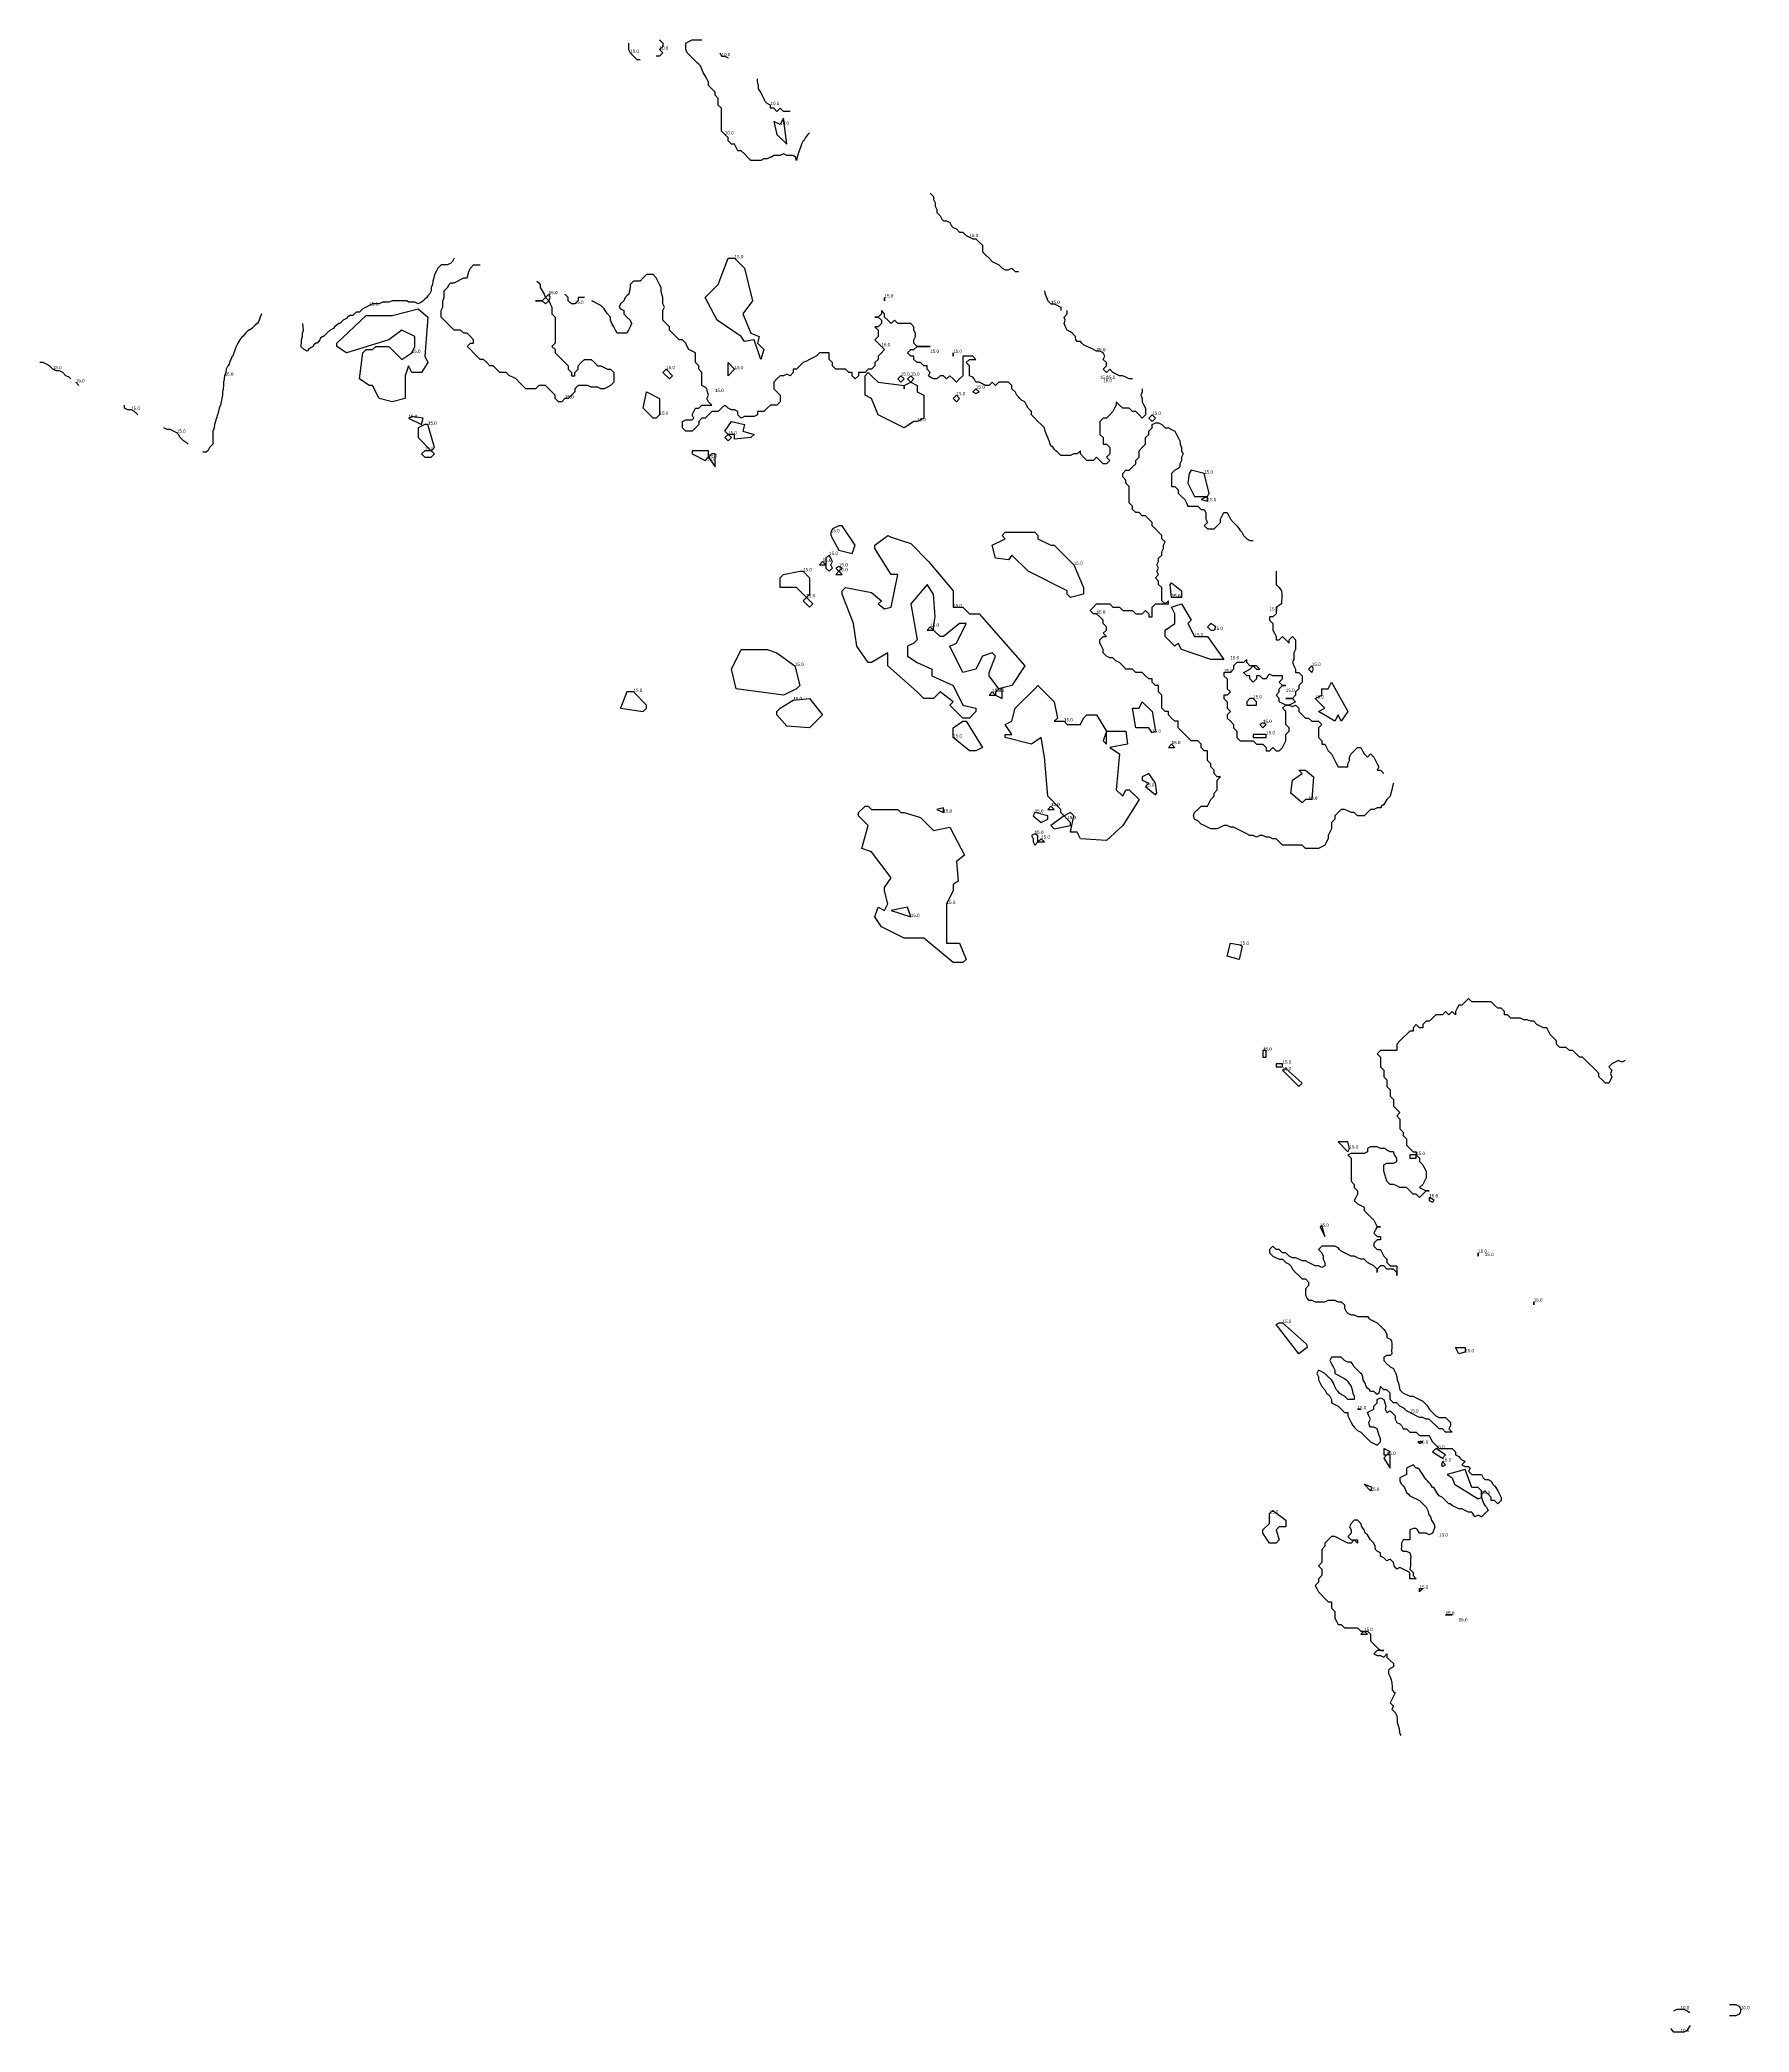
# Model space of a CAD drawing. Extents: x 509452 to 509976, y 5459453 to 5460064.
import ezdxf

# ---------------------------------------------------------------- set-up
doc = ezdxf.new("R2010")
doc.units = 0
doc.layers.add('100', color=7, linetype='CONTINUOUS')
doc.layers.add('150', color=7, linetype='CONTINUOUS')

msp = doc.modelspace()

# ---------------------------------------------------------------- linework, layer by layer
at = {"layer": '100'}
for points in [[(509632, 5460063.5), (509632, 5460062.5), (509632, 5460061.5), (509632.5, 5460060.5), (509633.5, 5460059.5), (509634.5, 5460058.5), (509635.5, 5460058.5)], [(509641.5, 5460064.5), (509642.5, 5460063.5), (509642.5, 5460062.5), (509641.5, 5460061.5), (509642.5, 5460060.5), (509641.5, 5460059.5), (509640.5, 5460059.5)], [(509687.5, 5460036), (509687, 5460035.5), (509686.5, 5460035), (509686.25, 5460034.5), (509685.6875, 5460033.5), (509685.5, 5460033.5), (509685, 5460032.5), (509684.6562, 5460031.5), (509684.5, 5460031), (509684.25, 5460030.5), (509684, 5460029.5), (509683.6875, 5460028.5), (509683.5, 5460027.5), (509683.1562, 5460028.5), (509682.5, 5460029), (509681.5, 5460029), (509680.5, 5460029), (509679.5, 5460029.5), (509678.5, 5460029), (509677.5, 5460029), (509676.5, 5460029), (509675.8438, 5460028.5), (509675.5, 5460028.5), (509674.5, 5460028), (509673.5, 5460028), (509672.5, 5460027.5), (509671.5, 5460027.5), (509670.5, 5460027.5), (509669.5, 5460027.5), (509668.5, 5460028.5), (509667.5, 5460029.5), (509666.5, 5460030.5), (509665.5, 5460030.5), (509665, 5460031.5), (509664.5, 5460032.5), (509663.5, 5460032.5), (509662.5, 5460033.5), (509662.5, 5460034.5), (509661.5, 5460035.5), (509660.5, 5460036.5), (509660.5, 5460037.5), (509660.5, 5460038.5), (509660.5, 5460039.5), (509660.5, 5460040.5), (509660.5, 5460041.5), (509660.5, 5460042.5), (509660.5, 5460043.5), (509659.5, 5460044.5), (509659.5, 5460045.5), (509659.5, 5460046.5), (509658.5, 5460047.5), (509658.5, 5460048.5), (509657.5, 5460049.5), (509656.5, 5460050.5), (509656.5, 5460051.5), (509656, 5460052.5), (509655.5, 5460053.5), (509654.8438, 5460054.5), (509654.5, 5460055.5), (509654, 5460056.5), (509653.5, 5460057), (509653, 5460057.5), (509652.5, 5460058), (509652, 5460058.5), (509651.5, 5460059), (509651, 5460059.5), (509650.5, 5460060), (509650, 5460060.5), (509649.5, 5460061.5), (509649.5, 5460062.5), (509649.5, 5460063.5), (509650.5, 5460064), (509651.5, 5460064.5), (509652.5, 5460064.5), (509653.5, 5460064.5), (509654.5, 5460064.5)], [(509660, 5460060.5), (509660.5, 5460059.5), (509661.5, 5460059.5), (509662.5, 5460059)], [(509681.5, 5460042.5), (509680.5, 5460042.5), (509679.5, 5460042.5), (509678.5, 5460043.5), (509677.5, 5460042.5), (509676.5, 5460043.5), (509675.5, 5460043.5), (509675.5, 5460044.5), (509674.5, 5460045), (509674, 5460045.5), (509673.5, 5460046.5), (509673, 5460047.5), (509672.5, 5460048.5), (509671.8438, 5460049.5), (509671.8438, 5460050.5), (509671.5, 5460051.5), (509671.5, 5460052.5)], [(509969.5, 5459462), (509970.5, 5459462), (509971.5, 5459462), (509972.5, 5459461.5), (509973, 5459460.5), (509972.8438, 5459459.5), (509972.5, 5459459), (509971.5, 5459458.5), (509970.5, 5459458.5), (509969.5, 5459458.5)], [(509957.5, 5459455.5), (509956.75, 5459454.5), (509956.5, 5459454), (509955.5, 5459453.5), (509954.5, 5459453.5), (509953.5, 5459453.5), (509953, 5459453.5), (509952.5, 5459453.5), (509951.625, 5459454.5), (509951.5, 5459454.5)], [(509952.5, 5459460), (509953.5, 5459460.5), (509954.5, 5459460.5), (509955.5, 5459460.5), (509956.5, 5459460), (509957.3438, 5459459.5)]]:
    msp.add_lwpolyline(points, dxfattribs=at)
msp.add_lwpolyline([(509680.5, 5460032.5), (509679.5, 5460040.5), (509678.5, 5460038.5), (509676.5, 5460039.5), (509677.5, 5460035.5)], close=True, dxfattribs=at)
at = {"layer": '150'}
for points in [[(509724.5, 5460017.5), (509725.5, 5460016.5), (509725.5, 5460015.5), (509726, 5460014.5), (509726, 5460013.5), (509726.5, 5460012.5), (509726.5, 5460011.5), (509727.5, 5460010.5), (509728, 5460009.5), (509728.5, 5460009), (509729.5, 5460009), (509730.5, 5460008.5), (509731, 5460007.5), (509731.5, 5460007), (509732.5, 5460006.5), (509733.5, 5460005.5), (509734.5, 5460005.5), (509735.5, 5460004.5), (509736.5, 5460004), (509737.5, 5460003.5), (509738.5, 5460003.5), (509739.5, 5460002.5), (509740.5, 5460001.5), (509740.5, 5460000.5), (509740.5, 5459999.5), (509741.5, 5459998.5), (509742.5, 5459997.5), (509743.5, 5459996.5), (509744.5, 5459996), (509745.5, 5459995.5), (509746.5, 5459994.5), (509747.5, 5459994), (509748.5, 5459994), (509749.5, 5459994.5), (509750.5, 5459993.5), (509751.5, 5459993.5)], [(509578.5, 5459997.5), (509578, 5459996.5), (509577.5, 5459996), (509576.5, 5459995.5), (509575.5, 5459995.5), (509574.5, 5459995.5), (509573.5, 5459994.5), (509573, 5459993.5), (509572.5, 5459992.5), (509572.25, 5459991.5), (509572, 5459990.5), (509571.8438, 5459989.5), (509571.5, 5459988.5), (509571.5, 5459987.5), (509571, 5459986.5), (509570.5, 5459986), (509570.1562, 5459985.5), (509569.5, 5459985), (509569, 5459984.5), (509568.5, 5459984), (509567.5, 5459983.5), (509566.5, 5459984), (509565.5, 5459984), (509564.5, 5459984), (509564, 5459984.5), (509563.5, 5459984.5), (509562.5, 5459984.5), (509561.5, 5459984.5), (509560.5, 5459984.5), (509559.5, 5459984.5), (509558.5, 5459984), (509557.5, 5459984), (509556.5, 5459984), (509555.5, 5459983.5), (509554.5, 5459983.5), (509553.5, 5459983.5), (509552.5, 5459983), (509551.5, 5459982.5), (509550.5, 5459982), (509550, 5459981.5), (509549.5, 5459981), (509548.5, 5459981), (509548, 5459980.5), (509547.5, 5459980), (509546.5, 5459980), (509545.8438, 5459979.5), (509545.5, 5459979), (509544.5, 5459978.5), (509543.5, 5459977.5), (509543.1562, 5459977.5), (509542.5, 5459977), (509541.8438, 5459976.5), (509541.5, 5459976), (509540.5, 5459975.5), (509539.5, 5459974.5), (509538.5, 5459973.5), (509538.25, 5459973.5), (509537.5, 5459973), (509537.3125, 5459972.5), (509536.5, 5459971.5), (509536.1562, 5459971.5), (509535.5, 5459971), (509535.25, 5459970.5), (509534.5, 5459970), (509533.8438, 5459969.5), (509533.5, 5459969), (509532.5, 5459969.5), (509531.5, 5459970.5), (509531.75, 5459971.5), (509531.6875, 5459972.5), (509532, 5459973.5), (509532.0625, 5459974.5), (509532.3438, 5459975.5), (509532.25, 5459976.5), (509532.1562, 5459977.5)], [(509603.8438, 5459990.5), (509604.5, 5459990), (509604.8438, 5459989.5), (509604.8438, 5459988.5), (509605.5, 5459987.5), (509606.1562, 5459986.5), (509606.5, 5459985.5), (509605.5, 5459984.5), (509604.5, 5459984.5), (509603.5, 5459984.5), (509604.5, 5459984.5), (509605.5, 5459984.5), (509606.5, 5459983.5), (509607.5, 5459984.5), (509608, 5459983.5), (509608.5, 5459982.5), (509608.5, 5459981.5), (509608.5, 5459980.5), (509609.5, 5459979.5), (509609.5, 5459978.5), (509609.5, 5459977.5), (509609.5, 5459976.5), (509609.5, 5459975.5), (509609.5, 5459974.5), (509609.5, 5459973.5), (509609.5, 5459972.5), (509609.5, 5459971.5), (509608.5, 5459970.5), (509609.5, 5459969.5), (509609.5, 5459968.5), (509610.5, 5459967.5), (509611.5, 5459966.5), (509612.5, 5459965.5), (509613.5, 5459964.5), (509613.5, 5459963.5), (509614.5, 5459962.5), (509614.5, 5459961.5), (509615.5, 5459961.5), (509615.5, 5459962.5), (509616.5, 5459963.5), (509616.5, 5459964.5), (509617.5, 5459965.5), (509618.5, 5459966.5), (509619.5, 5459966.5), (509620.5, 5459966.5), (509621.5, 5459965.5), (509622.5, 5459964.5), (509623.5, 5459964.5), (509624.5, 5459964), (509625.5, 5459963.5), (509626.5, 5459963.5), (509627.5, 5459962.5), (509627.5, 5459961.5), (509627.5, 5459960.5), (509627.5, 5459959.5), (509626.5, 5459958.5), (509625.5, 5459958), (509624.5, 5459957.5), (509623.5, 5459957.5), (509622.5, 5459958), (509621.5, 5459958), (509620.5, 5459958), (509619.5, 5459958.5), (509618.5, 5459958.5), (509617.5, 5459958.5), (509616.5, 5459958.5), (509615.5, 5459957.5), (509615.5, 5459956.5), (509614.5, 5459955.5), (509613.5, 5459954.5), (509612.5, 5459954.5), (509611.5, 5459953.5), (509610.5, 5459953.5), (509609.5, 5459954.5), (509609.5, 5459955.5), (509608.5, 5459956.5), (509607.5, 5459957.5), (509606.5, 5459958.5), (509605.5, 5459958.5), (509604.5, 5459958.5), (509603.5, 5459957.5), (509602.5, 5459957.5), (509601.5, 5459957.5), (509600.5, 5459957.5), (509599.5, 5459958.5), (509598.5, 5459959.5), (509597.5, 5459960.5), (509596.5, 5459961), (509595.5, 5459961.5), (509594.5, 5459962.5), (509593.5, 5459962.5), (509592.5, 5459962.5), (509591.5, 5459963.5), (509590.5, 5459964.5), (509589.5, 5459964.5), (509588.5, 5459965.5), (509587.5, 5459966.5), (509586.5, 5459966.5), (509585.5, 5459967.5), (509584.5, 5459968.5), (509583.5, 5459969.5), (509582.5, 5459970.5), (509583.5, 5459971.5), (509584.5, 5459971.5), (509584.5, 5459972.5), (509583.5, 5459973.5), (509582.5, 5459974.5), (509581.5, 5459974.5), (509580.5, 5459975.5), (509579.5, 5459975.5), (509578.5, 5459975.5), (509577.5, 5459976.5), (509576.5, 5459977.5), (509575.5, 5459978.5), (509574.5, 5459979.5), (509574.5, 5459980.5), (509574.5, 5459981.5), (509575, 5459982.5), (509575, 5459983.5), (509575, 5459984.5), (509575.5, 5459985.5), (509575.5, 5459986.5), (509575.5, 5459987.5), (509576.5, 5459988.5), (509577, 5459989.5), (509577.5, 5459990), (509578.5, 5459990), (509579.5, 5459990.5), (509580.5, 5459991), (509581.5, 5459991.5), (509582.5, 5459991.5), (509582.8438, 5459992.5), (509583, 5459993.5), (509583.5, 5459994.5), (509584.5, 5459995.5), (509585.5, 5459995.5), (509586.5, 5459995.5)], [(509789.5, 5459957.5), (509789.5, 5459956.5), (509789, 5459955.5), (509789.5, 5459954.5), (509789.5, 5459953.5), (509790, 5459952.5), (509790.5, 5459951.5), (509790.5, 5459950.5), (509790.5, 5459949.5), (509789.5, 5459948.5), (509788.5, 5459949.5), (509787.5, 5459950.5), (509786.5, 5459950.5), (509785.5, 5459951.5), (509784.5, 5459951.5), (509783.5, 5459951.5), (509782.5, 5459952.5), (509781.5, 5459953.5), (509781.5, 5459952.5), (509781, 5459951.5), (509780.5, 5459950.5), (509779.5, 5459949.5), (509778.5, 5459948.5), (509777.5, 5459948.5), (509776.5, 5459947.5), (509776.5, 5459946.5), (509776.5, 5459945.5), (509776.5, 5459944.5), (509776.5, 5459943.5), (509777.5, 5459942.5), (509777.5, 5459941.5), (509777.5, 5459940.5), (509778.5, 5459940.5), (509779.5, 5459939.5), (509779.5, 5459938.5), (509779.5, 5459937.5), (509778.5, 5459936.5), (509779.5, 5459935.5), (509778.5, 5459934.5), (509777.5, 5459934.5), (509776.5, 5459935.5), (509775.5, 5459936.5), (509774.5, 5459935.5), (509773.5, 5459935.5), (509772.5, 5459935.5), (509771.5, 5459936.5), (509770.5, 5459937.5), (509770.5, 5459938.5), (509769.5, 5459937.5), (509768.5, 5459937.5), (509767.5, 5459937), (509766.5, 5459937), (509765.5, 5459937), (509764.5, 5459937), (509764, 5459937.5), (509763.5, 5459938), (509763, 5459938.5), (509762.5, 5459939), (509762.1562, 5459939.5), (509761.5, 5459940), (509761.25, 5459940.5), (509760.9062, 5459941.5), (509760.5, 5459942.5), (509760.0938, 5459943.5), (509759.75, 5459944.5), (509759.5, 5459945.5), (509758.5, 5459946.5), (509757.5, 5459947.5), (509756.5, 5459948.5), (509755.5, 5459949.5), (509755.5, 5459950.5), (509754.5, 5459951.5), (509754, 5459952.5), (509753.5, 5459953.5), (509752.5, 5459954), (509752, 5459954.5), (509751.5, 5459955), (509751, 5459955.5), (509750.5, 5459956.5), (509749.5, 5459957.5), (509749.5, 5459958.5), (509748.5, 5459959.5), (509747.5, 5459959.5), (509746.5, 5459959.5), (509745.5, 5459959.5), (509744.5, 5459958.5), (509743.5, 5459959.5), (509742.5, 5459958.5), (509741.5, 5459958.5), (509740.5, 5459959), (509739.5, 5459959.5), (509738.5, 5459959.5), (509738, 5459960.5), (509737.5, 5459961), (509736.5, 5459961.5), (509736.5, 5459962.5), (509736.5, 5459963.5), (509736.5, 5459964.5), (509735.5, 5459965.5), (509736.5, 5459966.5), (509737.5, 5459966.5), (509738.5, 5459966.5), (509737.5, 5459967.5), (509736.5, 5459967.5), (509735.5, 5459967.5), (509734.5, 5459967.5), (509734.5, 5459966.5), (509734.5, 5459965.5), (509734.5, 5459964.5), (509734.5, 5459963.5), (509734.5, 5459962.5), (509734.5, 5459961.5), (509733.5, 5459960.5), (509732.5, 5459959.5), (509731.5, 5459960.5), (509730.5, 5459961.5), (509729.5, 5459960.5), (509728.5, 5459961.5), (509727.5, 5459961.5), (509726.5, 5459960.5), (509725.5, 5459960.5), (509724.5, 5459961), (509724, 5459961.5), (509724.5, 5459962.5), (509723.5, 5459963.5), (509723.5, 5459964.5), (509722.5, 5459964.5), (509721.5, 5459965.5), (509720.5, 5459965.5), (509719.5, 5459966.5), (509719.5, 5459967.5), (509718.5, 5459967.5), (509717.5, 5459968.5), (509718.5, 5459969.5), (509719.5, 5459969.5), (509720.5, 5459970.5), (509721.5, 5459970.5), (509722.5, 5459970.5), (509723.5, 5459970.5), (509724.5, 5459970.5), (509723.5, 5459970.5), (509722.5, 5459970.5), (509721.5, 5459970.5), (509720.5, 5459970.5), (509719.5, 5459971.5), (509719.5, 5459972.5), (509720, 5459973.5), (509720, 5459974.5), (509719.5, 5459975.5), (509719.5, 5459976.5), (509718.5, 5459977.5), (509717.5, 5459977.5), (509716.5, 5459977.5), (509715.5, 5459977.5), (509714.5, 5459977.5), (509713.5, 5459978.5), (509712.5, 5459977.5), (509711.5, 5459978.5), (509710.5, 5459979.5), (509710.5, 5459980.5), (509709.5, 5459981.5), (509709.5, 5459980.5), (509708.5, 5459979.5), (509707.5, 5459979.5), (509708.5, 5459979.5), (509709.5, 5459978.5), (509709.5, 5459977.5), (509708.5, 5459976.5), (509707.5, 5459976.5), (509708.5, 5459975.5), (509708.5, 5459974.5), (509708.5, 5459973.5), (509707.5, 5459972.5), (509708.5, 5459971.5), (509709.5, 5459970.5), (509710.5, 5459969.5), (509709.5, 5459968.5), (509708.5, 5459967.5), (509708.5, 5459966.5), (509707.5, 5459965.5), (509707.5, 5459964.5), (509706.5, 5459963.5), (509705.5, 5459963.5), (509704.5, 5459962.5), (509703.5, 5459962.5), (509702.5, 5459962.5), (509702.5, 5459961.5), (509701.5, 5459960.5), (509700.5, 5459961.5), (509700.5, 5459962.5), (509699.5, 5459962.5), (509698.5, 5459963.5), (509697.5, 5459963.5), (509696.5, 5459963.5), (509695.5, 5459963.5), (509694.5, 5459964.5), (509694.5, 5459965.5), (509693.5, 5459966.5), (509693.5, 5459967.5), (509693.5, 5459968.5), (509692.5, 5459968.5), (509691.5, 5459968.5), (509690.5, 5459968.5), (509689.5, 5459967.5), (509688.5, 5459967), (509687.5, 5459966.5), (509686.5, 5459966), (509685.5, 5459965.5), (509684.5, 5459964.5), (509683.5, 5459963.5), (509682.5, 5459963.5), (509682.5, 5459962.5), (509681.5, 5459961.5), (509680.5, 5459962), (509679.5, 5459961.5), (509678.5, 5459961.5), (509677.5, 5459960.5), (509676.5, 5459959.5), (509676.5, 5459958.5), (509676.5, 5459957.5), (509677.5, 5459956.5), (509678.5, 5459955.5), (509678.5, 5459954.5), (509678.5, 5459953.5), (509677.5, 5459952.5), (509676.5, 5459952.5), (509675.5, 5459952.5), (509674.5, 5459951.5), (509673.5, 5459950.5), (509672.5, 5459950.5), (509671.5, 5459950.5), (509671.5, 5459949.5), (509670.5, 5459949), (509669.5, 5459949), (509668.5, 5459949), (509667.5, 5459949), (509666.5, 5459948.5), (509665.5, 5459949.5), (509665.5, 5459950.5), (509664.5, 5459951), (509663.5, 5459951), (509662.5, 5459951.5), (509661.5, 5459952.5), (509660.5, 5459951.5), (509659.5, 5459950.5), (509658.5, 5459950.5), (509657.5, 5459950.5), (509656.5, 5459949.5), (509655.5, 5459948.5), (509654.5, 5459948.5), (509653.5, 5459947.5), (509653.5, 5459946.5), (509652.5, 5459945.5), (509651.5, 5459944.5), (509650.5, 5459944.5), (509649.5, 5459944.5), (509648.5, 5459945.5), (509648.5, 5459946.5), (509648.5, 5459947.5), (509649.5, 5459948), (509650.5, 5459948), (509651.5, 5459948), (509652, 5459948.5), (509651.5, 5459949.5), (509652, 5459950.5), (509652.5, 5459951.5), (509653.5, 5459951.5), (509654.5, 5459952.5), (509655.5, 5459952.5), (509656.5, 5459952.5), (509657.5, 5459952.5), (509656.5, 5459953.5), (509656, 5459954.5), (509656.5, 5459955.5), (509656.1562, 5459956.5), (509656, 5459957.5), (509655.5, 5459958), (509654.5, 5459958.5), (509654.5, 5459959.5), (509654.5, 5459960.5), (509654.5, 5459961.5), (509654.5, 5459962.5), (509653.5, 5459963.5), (509653.5, 5459964.5), (509652.5, 5459965.5), (509652.5, 5459966.5), (509652.5, 5459967.5), (509652.5, 5459968.5), (509651.5, 5459969), (509650.5, 5459969.5), (509650, 5459970.5), (509649.5, 5459971.5), (509648.5, 5459972.5), (509647.5, 5459972.5), (509646.5, 5459973.5), (509645.5, 5459974.5), (509644.5, 5459975.5), (509644.5, 5459976.5), (509643.5, 5459977.5), (509642.5, 5459978.5), (509642.5, 5459979.5), (509642.5, 5459980.5), (509642.5, 5459981.5), (509643, 5459982.5), (509642.5, 5459983.5), (509642.5, 5459984.5), (509642.5, 5459985.5), (509642.1562, 5459986.5), (509642, 5459987.5), (509642, 5459988.5), (509641.5, 5459989.5), (509641, 5459990.5), (509640.5, 5459991.5), (509639.5, 5459992.5), (509638.5, 5459992.5), (509637.5, 5459992.5), (509636.5, 5459991.5), (509635.5, 5459990.5), (509634.5, 5459990.5), (509633.5, 5459990.5), (509632.5, 5459989.5), (509632.5, 5459988.5), (509632.25, 5459987.5), (509632.0938, 5459986.5), (509631.5, 5459986), (509631, 5459985.5), (509630.5, 5459984.5), (509629.5, 5459983.5), (509629.1562, 5459982.5), (509629.5, 5459982), (509630.5, 5459981.5), (509630.5, 5459980.5), (509631.5, 5459979.5), (509632.5, 5459978.5), (509632.8438, 5459977.5), (509632.5, 5459976.5), (509632, 5459975.5), (509631.5, 5459974.5), (509630.5, 5459974.5), (509629.5, 5459974.5), (509628.5, 5459974.5), (509628, 5459975.5), (509627.5, 5459976.5), (509626.8438, 5459977.5), (509626.5, 5459978.5), (509626.5, 5459979.5), (509625.5, 5459980.5), (509624.8438, 5459981.5), (509624.5, 5459982), (509624, 5459982.5), (509623.5, 5459983), (509622.5, 5459983.5), (509621.5, 5459984), (509620.75, 5459984.5)], [(509618.5, 5459985.5), (509617.5, 5459985.5), (509616.5, 5459985.5), (509616.5, 5459984.5), (509615.5, 5459983.5), (509614.5, 5459983.5), (509613.5, 5459984.5), (509613.5, 5459985.5), (509612.5, 5459986.5)], [(509759.5, 5459987.5), (509759.75, 5459986.5), (509760.1562, 5459985.5), (509760.5, 5459984.5), (509761.5, 5459983.5), (509762.5, 5459983.5), (509763.5, 5459983), (509764.5, 5459982.5), (509764.5, 5459981.5)], [(509519.5, 5459980.5), (509519.0938, 5459979.5), (509518.6875, 5459978.5), (509518.5, 5459978), (509518.0938, 5459977.5), (509517.5, 5459977), (509517, 5459976.5), (509516.5, 5459976), (509515.75, 5459975.5), (509515.5, 5459975.5), (509514.5, 5459974.5), (509513.6875, 5459973.5), (509513.5, 5459973.5), (509512.8438, 5459972.5), (509512.5, 5459972), (509512.2188, 5459971.5), (509511.6562, 5459970.5), (509511.5, 5459970), (509511.3438, 5459969.5), (509511, 5459968.5), (509510.6562, 5459967.5), (509510.5, 5459967.5), (509510, 5459966.5), (509509.6562, 5459965.5), (509509.5, 5459965), (509509.1562, 5459964.5), (509508.6562, 5459963.5), (509508.5, 5459962.5), (509508.1562, 5459961.5), (509508, 5459960.5), (509507.8438, 5459959.5), (509507.8438, 5459958.5), (509507.6875, 5459957.5), (509507.5, 5459956.5), (509507.5, 5459955.5), (509507.3125, 5459954.5), (509507.0938, 5459953.5), (509506.9062, 5459952.5), (509506.5, 5459951.5), (509506.25, 5459950.5), (509506, 5459949.5), (509505.6875, 5459948.5), (509505.5, 5459948), (509505.3125, 5459947.5), (509505.0938, 5459946.5), (509504.9062, 5459945.5), (509504.5, 5459944.5), (509504.5, 5459943.5), (509504.5, 5459942.5), (509504.5, 5459941.5), (509504.5, 5459940.5), (509503.5, 5459939.5), (509503, 5459938.5), (509502.5, 5459938), (509501.5, 5459938)], [(509786.5, 5459960.5), (509785.5, 5459960.5), (509784.5, 5459961), (509783.5, 5459961.5), (509782.5, 5459961.5), (509781.5, 5459962), (509780.5, 5459962.5), (509779.5, 5459963.5), (509778.5, 5459962.5), (509777.5, 5459963.5), (509778.5, 5459964.5), (509778.5, 5459965.5), (509777.5, 5459966.5), (509778, 5459967.5), (509777.5, 5459968.5), (509776.5, 5459969), (509775.5, 5459969), (509774.5, 5459969.5), (509773.5, 5459970), (509772.5, 5459970.5), (509771.5, 5459971), (509771, 5459971.5), (509770.5, 5459972), (509769.5, 5459972), (509769.1562, 5459972.5), (509769, 5459973.5), (509768.5, 5459974), (509768, 5459974.5), (509767.5, 5459975), (509766.5, 5459975.5), (509766, 5459976.5), (509765.5, 5459977.5), (509765.8438, 5459978.5), (509765.5, 5459979.5), (509766.5, 5459980.5), (509766.5, 5459981.5)], [(509461, 5459960.5), (509460.5, 5459961), (509459.5, 5459961.5), (509458.5, 5459962.5), (509457.5, 5459963), (509456.5, 5459963), (509455.5, 5459963.5), (509454.5, 5459964.5), (509453.5, 5459965), (509452.5, 5459965.5), (509451.5, 5459965.5)], [(509462.5, 5459959.5), (509463.5, 5459958.5)], [(509481.5, 5459949.5), (509480.5, 5459950.5), (509479.5, 5459951), (509478.5, 5459951), (509477.5, 5459951.5), (509477.5, 5459952.5)], [(509497, 5459940.5), (509496.5, 5459941), (509495.5, 5459941.5), (509494.5, 5459942.5), (509494, 5459943.5), (509493.5, 5459944), (509492.5, 5459944.5), (509491.5, 5459945), (509490.5, 5459945), (509489.5, 5459945.5)], [(509866.5, 5459836.5), (509866.25, 5459835.5), (509866, 5459834.5), (509865.6875, 5459833.5), (509865.5, 5459832.5), (509864.5, 5459831.5), (509863.8438, 5459830.5), (509863.5, 5459830), (509862.8438, 5459829.5), (509862.5, 5459829), (509861.5, 5459829), (509860.5, 5459828.5), (509859.5, 5459828.5), (509858.5, 5459827.5), (509857.5, 5459826.5), (509856.5, 5459826.5), (509855.5, 5459826.5), (509854.5, 5459827.5), (509853.5, 5459827.5), (509852.5, 5459828), (509851.5, 5459828.5), (509850.5, 5459828.5), (509849.5, 5459827.5), (509848.5, 5459826.5), (509848.5, 5459825.5), (509847.5, 5459824.5), (509847.5, 5459823.5), (509847.5, 5459822.5), (509847, 5459821.5), (509846.5, 5459820.5), (509846.5, 5459819.5), (509846, 5459818.5), (509845.5, 5459817.5), (509844.5, 5459817), (509843.5, 5459816.5), (509842.5, 5459816.5), (509841.5, 5459816.5), (509840.5, 5459816.5), (509839.5, 5459816.5), (509838.5, 5459817.5), (509837.5, 5459817.5), (509836.5, 5459817.5), (509835.5, 5459817.5), (509834.5, 5459817.5), (509833.5, 5459817.5), (509832.5, 5459817.5), (509831.5, 5459818.5), (509830.5, 5459819.5), (509829.5, 5459819.5), (509828.5, 5459820), (509827.5, 5459820), (509826.5, 5459820.5), (509825.5, 5459820.5), (509824.5, 5459820), (509823.5, 5459820.5), (509822.5, 5459820.5), (509821.5, 5459821), (509820.5, 5459821.5), (509819.5, 5459822), (509818.5, 5459822.5), (509817.5, 5459823), (509816.5, 5459823), (509815.5, 5459823.5), (509814.5, 5459823.5), (509813.5, 5459823), (509812.5, 5459822.5), (509811.5, 5459822.5), (509810.5, 5459822.5), (509809.5, 5459823), (509808.5, 5459823.5), (509807.5, 5459824), (509807, 5459824.5), (509806.5, 5459825), (509805.5, 5459825.5), (509805.1562, 5459826.5), (509805.5, 5459827.5), (509806.5, 5459828.5), (509807.5, 5459829.5), (509808.5, 5459829.5), (509809.5, 5459829.5), (509810, 5459830.5), (509810.5, 5459831.5), (509811.5, 5459832.5), (509811.5, 5459833.5), (509812.5, 5459834.5), (509812.5, 5459835.5), (509812.5, 5459836.5), (509812.5, 5459837.5), (509813.5, 5459838.5), (509812.5, 5459838.5), (509811.5, 5459839.5), (509811.5, 5459840.5), (509810.5, 5459841.5), (509810.5, 5459842.5), (509809.5, 5459843.5), (509809.5, 5459844.5), (509809.5, 5459845.5), (509809.5, 5459846.5), (509808.5, 5459846.5), (509807.5, 5459847.5), (509807.5, 5459848.5), (509806.5, 5459849.5), (509805.5, 5459849.5), (509804.5, 5459849.5), (509803.5, 5459850.5), (509802.5, 5459851.5), (509801.5, 5459852.5), (509800.5, 5459853.5), (509800.5, 5459854.5), (509800.5, 5459855.5), (509799.5, 5459855.5), (509798.5, 5459856.5), (509797.5, 5459857.5), (509797.5, 5459858.5), (509796.5, 5459858.5), (509795.5, 5459859.5), (509795.5, 5459860.5), (509795.5, 5459861.5), (509795.5, 5459862.5), (509795.5, 5459863.5), (509794.5, 5459864.5), (509794.5, 5459865.5), (509794.5, 5459866.5), (509793.5, 5459866.5), (509792.5, 5459867.5), (509792.5, 5459868.5), (509791.5, 5459868.5), (509790.5, 5459869.5), (509789.5, 5459870.5), (509788.5, 5459870.5), (509787.5, 5459870.5), (509786.5, 5459871.5), (509785.5, 5459871.5), (509784.5, 5459871.5), (509783.5, 5459872.5), (509782.5, 5459873.5), (509781.5, 5459874), (509781, 5459874.5), (509780.5, 5459875), (509779.5, 5459875), (509778.5, 5459875.5), (509777.5, 5459876.5), (509777.5, 5459877.5), (509777, 5459878.5), (509776.5, 5459879.5), (509776.5, 5459880.5), (509777.5, 5459881.5), (509778.5, 5459881.5), (509777.5, 5459882.5), (509778.5, 5459883.5), (509778.5, 5459884.5), (509777.5, 5459885.5), (509777.5, 5459886.5), (509776.5, 5459887.5), (509775.5, 5459888.5), (509774.5, 5459888.5), (509773.5, 5459889.5), (509774.5, 5459890.5), (509775.5, 5459891.5), (509776.5, 5459891.5), (509777.5, 5459891.5), (509778.5, 5459891.5), (509779.5, 5459891.5), (509780.5, 5459890.5), (509781.5, 5459890.5), (509782.5, 5459890.5), (509783.5, 5459889.5), (509784.5, 5459889.5), (509785.5, 5459889.5), (509786.5, 5459889.5), (509787.5, 5459888.5), (509788.5, 5459888.5), (509789.5, 5459888.5), (509790.5, 5459889.5), (509791.5, 5459888.5), (509791.5, 5459887.5), (509792.5, 5459887.5), (509792.5, 5459888.5), (509792.5, 5459889.5), (509792.5, 5459890.5), (509793.5, 5459891.5), (509794.5, 5459891.5), (509795.5, 5459891.5), (509796.5, 5459891.5), (509797.5, 5459891.5), (509797.5, 5459892.5), (509796.5, 5459891.5), (509795.5, 5459892.5), (509795.5, 5459893.5), (509795.5, 5459894.5), (509795.5, 5459895.5), (509795.5, 5459896.5), (509794.5, 5459897.5), (509794.5, 5459898.5), (509793.5, 5459899.5), (509794.5, 5459900.5), (509794, 5459901.5), (509794.5, 5459902.5), (509794, 5459903.5), (509794.5, 5459904.5), (509794.5, 5459905.5), (509795.5, 5459906.5), (509795.5, 5459907.5), (509796, 5459908.5), (509796, 5459909.5), (509796.5, 5459910.5), (509795.5, 5459911.5), (509795.5, 5459912.5), (509794.5, 5459913.5), (509793.5, 5459914.5), (509792.5, 5459915.5), (509792.5, 5459916.5), (509791.5, 5459917.5), (509790.5, 5459918.5), (509789.5, 5459918.5), (509788.5, 5459919.5), (509787.5, 5459919.5), (509786.5, 5459920.5), (509786.5, 5459921.5), (509785.5, 5459922.5), (509785.5, 5459923.5), (509785.5, 5459924.5), (509785.5, 5459925.5), (509785.5, 5459926.5), (509785.5, 5459927.5), (509784.5, 5459928.5), (509784.5, 5459929.5), (509783.5, 5459930.5), (509783.5, 5459931.5), (509784.5, 5459932.5), (509785.5, 5459932.5), (509786.5, 5459933.5), (509787.5, 5459934.5), (509787.5, 5459935.5), (509788.5, 5459936.5), (509788.5, 5459937.5), (509788.5, 5459938.5), (509789.5, 5459939.5), (509790.5, 5459940.5), (509790.5, 5459941.5), (509790.5, 5459942.5), (509791.5, 5459943.5), (509791.5, 5459944.5), (509792.5, 5459945.5), (509792.5, 5459946.5), (509793.5, 5459947), (509794.5, 5459947), (509795.5, 5459946.5), (509796.5, 5459945.5), (509797.5, 5459945.5), (509798.5, 5459945), (509799.5, 5459944.5), (509800, 5459943.5), (509800.5, 5459942.5), (509801, 5459941.5), (509801.1562, 5459940.5), (509801.5, 5459939.5), (509801.5, 5459938.5), (509802, 5459937.5), (509801.5, 5459936.5), (509801.5, 5459935.5), (509801, 5459934.5), (509801, 5459933.5), (509800.5, 5459933), (509799.5, 5459932.5), (509798.5, 5459931.5), (509798.5, 5459930.5), (509798.5, 5459929.5), (509798.5, 5459928.5), (509798.5, 5459927.5), (509799.5, 5459927.5), (509800.5, 5459926.5), (509800.5, 5459925.5), (509801.5, 5459924.5), (509802.5, 5459923.5), (509803, 5459922.5), (509803.5, 5459921.5), (509804.5, 5459921.5), (509805.5, 5459921.5), (509806.5, 5459921.5), (509807.5, 5459920.5), (509808.5, 5459920.5), (509809, 5459919.5), (509809, 5459918.5), (509809, 5459917.5), (509809.5, 5459916.5), (509808.5, 5459915.5), (509809.5, 5459914.5), (509810.5, 5459914.5), (509811.5, 5459914.5), (509812.5, 5459915.5), (509813.5, 5459916.5), (509813.5, 5459917.5), (509814, 5459918.5), (509814.5, 5459919.5), (509815.5, 5459919.5), (509816, 5459918.5), (509816.5, 5459917.5), (509817.5, 5459916.5), (509818.5, 5459915.5), (509819.1562, 5459914.5), (509819.5, 5459914), (509820, 5459913.5), (509820.5, 5459912.5), (509821.5, 5459911.5), (509822.5, 5459911), (509823.5, 5459911)], [(509830.5, 5459901.5), (509830.5, 5459900.5), (509830.5, 5459899.5), (509830.5, 5459898.5), (509830.5, 5459897.5), (509831.5, 5459896.5), (509832.1562, 5459895.5), (509832.25, 5459894.5), (509832.25, 5459893.5), (509832.1562, 5459892.5), (509832.1562, 5459891.5), (509831.5, 5459891), (509830.5, 5459890.5), (509830.5, 5459889.5), (509830.5, 5459888.5), (509829.5, 5459887.5), (509828.5, 5459887.5), (509828.5, 5459886.5), (509829.5, 5459885.5), (509829.5, 5459884.5), (509829.5, 5459883.5), (509830, 5459882.5), (509830.5, 5459881.5), (509830.5, 5459880.5), (509831.5, 5459880.5), (509832.5, 5459881.5), (509833.5, 5459880.5), (509834.5, 5459879.5), (509834.5, 5459880.5), (509835.5, 5459881.5), (509836.5, 5459880.5), (509836.5, 5459879.5), (509836.5, 5459878.5), (509836.5, 5459877.5), (509836, 5459876.5), (509836, 5459875.5), (509836, 5459874.5), (509835.5, 5459873.5), (509836, 5459872.5), (509836.5, 5459871.5), (509836.5, 5459870.5), (509837.5, 5459870.5), (509838.5, 5459869.5), (509838.5, 5459868.5), (509838.5, 5459867.5), (509837.5, 5459866.5), (509837.5, 5459865.5), (509836.5, 5459864.5), (509836.5, 5459863.5), (509835.5, 5459862.5), (509834.5, 5459862.5), (509833.5, 5459862.5), (509834.5, 5459862.5), (509835.5, 5459862.5), (509836.5, 5459861.5), (509835.5, 5459861), (509834.5, 5459860.5), (509833.5, 5459860.5), (509832.5, 5459861), (509831.5, 5459861.5), (509831.5, 5459862.5), (509830.5, 5459863.5), (509831.5, 5459864.5), (509831.5, 5459865.5), (509832.5, 5459866.5), (509833.5, 5459866.5), (509832.5, 5459866.5), (509831.5, 5459867.5), (509832.5, 5459868.5), (509832.5, 5459869.5), (509831.5, 5459869.5), (509830.5, 5459869.5), (509829.5, 5459869.5), (509828.5, 5459870), (509828, 5459869.5), (509827.5, 5459868.5), (509826.5, 5459868.5), (509825.5, 5459869.5), (509824.5, 5459869.5), (509824.5, 5459868.5), (509823.5, 5459867.5), (509822.5, 5459868.5), (509822.5, 5459869.5), (509821.5, 5459869.5), (509820.5, 5459870.5), (509821.5, 5459871), (509822.5, 5459871.5), (509823.5, 5459872.5), (509824.5, 5459871.5), (509825.5, 5459871.5), (509824.5, 5459872.5), (509823.5, 5459872.5), (509822.5, 5459872.5), (509821.5, 5459873.5), (509821.5, 5459874.5), (509820.5, 5459873.5), (509819.5, 5459873.5), (509818.5, 5459873.5), (509817.5, 5459872.5), (509817.5, 5459871.5), (509816.5, 5459870.5), (509815.5, 5459870.5), (509814.5, 5459870.5), (509814.5, 5459869.5), (509815.5, 5459868.5), (509815.5, 5459867.5), (509815.5, 5459866.5), (509815.5, 5459865.5), (509816.5, 5459864.5), (509815.5, 5459863.5), (509814.5, 5459863.5), (509814.5, 5459862.5), (509815.5, 5459861.5), (509815.5, 5459860.5), (509815.5, 5459859.5), (509816.5, 5459858.5), (509815.5, 5459857.5), (509815.5, 5459856.5), (509816.5, 5459855.5), (509817.5, 5459854.5), (509817.5, 5459853.5), (509818.5, 5459852.5), (509818.5, 5459851.5), (509818.5, 5459850.5), (509819.5, 5459849.5), (509820.5, 5459849.5), (509821.5, 5459849.5), (509822.5, 5459849.5), (509823.5, 5459849.5), (509824.5, 5459848.5), (509825.5, 5459848.5), (509826.5, 5459848.5), (509827.5, 5459847.5), (509827.5, 5459846.5), (509828.5, 5459846.5), (509829.5, 5459847.5), (509830.5, 5459846.5), (509831.5, 5459846.5), (509832.5, 5459847.5), (509833, 5459848.5), (509833.5, 5459849.5), (509833.5, 5459850.5), (509833.5, 5459851.5), (509834.5, 5459852.5), (509834.5, 5459853.5), (509833.5, 5459854.5), (509833.5, 5459855.5), (509833.5, 5459856.5), (509833.5, 5459857.5), (509833.5, 5459858.5), (509832.5, 5459859.5), (509833.5, 5459860.5), (509834.5, 5459860.5), (509835.5, 5459860), (509836.5, 5459860.5), (509837.5, 5459859.5), (509837.5, 5459858.5), (509838.5, 5459857.5), (509839.5, 5459856.5), (509840.5, 5459856.5), (509841.5, 5459855.5), (509842.5, 5459855.5), (509843.5, 5459855.5), (509844.5, 5459854.5), (509843.5, 5459853.5), (509843.5, 5459852.5), (509843.5, 5459851.5), (509843.5, 5459850.5), (509844.5, 5459849.5), (509844.5, 5459848.5), (509845.5, 5459848.5), (509846, 5459847.5), (509846.5, 5459846.5), (509847.5, 5459845.5), (509848, 5459844.5), (509848.5, 5459843.5), (509849, 5459842.5), (509849.5, 5459841.5), (509850.5, 5459841.5), (509851.5, 5459841.5), (509852.5, 5459841.5), (509852.5, 5459842.5), (509853, 5459843.5), (509853, 5459844.5), (509853.5, 5459845.5), (509854.5, 5459846.5), (509855.5, 5459847.5), (509856.5, 5459847.5), (509857, 5459846.5), (509857.5, 5459845.5), (509858.5, 5459844.5), (509859.5, 5459845.5), (509860.5, 5459844.5), (509861, 5459843.5), (509861.5, 5459842.5), (509862, 5459841.5), (509861.5, 5459840.5), (509862.5, 5459840.5), (509863.5, 5459839.5)], [(509937.5, 5459751.5), (509936.5, 5459751), (509935.5, 5459751.5), (509934.5, 5459751), (509933.5, 5459750.5), (509932.5, 5459749.5), (509933.5, 5459748.5), (509933, 5459747.5), (509933.5, 5459746.5), (509933, 5459745.5), (509932.5, 5459744.5), (509931.5, 5459744.5), (509930.5, 5459745.5), (509929.5, 5459746.5), (509929.5, 5459747.5), (509928.5, 5459748.5), (509927.5, 5459749.5), (509926.5, 5459750.5), (509925.5, 5459751.5), (509924.5, 5459752.5), (509923.5, 5459752.5), (509922.5, 5459753.5), (509921.5, 5459754.5), (509920.5, 5459754.5), (509919.5, 5459755.5), (509918.5, 5459755.5), (509917.5, 5459755.5), (509916.5, 5459756.5), (509916.5, 5459757.5), (509915.5, 5459758.5), (509914.5, 5459759.5), (509914, 5459760.5), (509913.5, 5459761.5), (509912.5, 5459761.5), (509911.5, 5459762), (509910.5, 5459762.5), (509909.5, 5459763.5), (509908.5, 5459763.5), (509907.5, 5459764), (509906.5, 5459764), (509905.5, 5459764.5), (509904.5, 5459764.5), (509903.5, 5459764.5), (509902.5, 5459764.5), (509901.5, 5459765.5), (509900.5, 5459765.5), (509900.5, 5459766.5), (509899.5, 5459767.5), (509898.5, 5459767.5), (509897.5, 5459768.5), (509896.5, 5459769.5), (509895.5, 5459769.5), (509894.5, 5459769.5), (509893.5, 5459769.5), (509892.5, 5459769.5), (509891.5, 5459769.5), (509890.5, 5459769.5), (509889.5, 5459770.5), (509888.5, 5459769.5), (509887.5, 5459768.5), (509886.5, 5459768.5), (509886, 5459767.5), (509885.5, 5459766.5), (509885.5, 5459765.5), (509884.5, 5459766.5), (509883.5, 5459765.5), (509882.5, 5459766.5), (509881.5, 5459765.5), (509880.5, 5459765.5), (509879.5, 5459765.5), (509878.5, 5459764.5), (509877.5, 5459763.5), (509876.5, 5459763.5), (509875.5, 5459762.5), (509875.5, 5459761.5), (509874.5, 5459761.5), (509873.5, 5459762.5), (509872.5, 5459761.5), (509872.5, 5459760.5), (509871.5, 5459760.5), (509870.5, 5459759.5), (509869.5, 5459758.5), (509868.5, 5459757.5), (509867.5, 5459756.5), (509867.5, 5459755.5), (509867.5, 5459754.5), (509866.5, 5459754.5), (509865.5, 5459754.5), (509864.5, 5459754.5), (509863.5, 5459754.5), (509862.5, 5459754.5), (509861.5, 5459753.5), (509862.5, 5459752.5), (509862.5, 5459751.5), (509862.5, 5459750.5), (509862.5, 5459749.5), (509863.5, 5459748.5), (509863.5, 5459747.5), (509863.5, 5459746.5), (509864.5, 5459745.5), (509864.5, 5459744.5), (509864.5, 5459743.5), (509865.5, 5459742.5), (509865.5, 5459741.5), (509865.5, 5459740.5), (509866.5, 5459739.5), (509866.5, 5459738.5), (509866.5, 5459737.5), (509867.5, 5459736.5), (509868.5, 5459735.5), (509867.5, 5459734.5), (509868.5, 5459733.5), (509868.5, 5459732.5), (509868.5, 5459731.5), (509868.5, 5459730.5), (509869.5, 5459729.5), (509869.5, 5459728.5), (509870.5, 5459727.5), (509870.5, 5459726.5), (509870.5, 5459725.5), (509871.5, 5459724.5), (509872.5, 5459723.5), (509873.5, 5459723.5), (509873.5, 5459722.5), (509874.5, 5459721.5), (509874.5, 5459720.5), (509875.5, 5459719.5), (509876, 5459718.5), (509876.5, 5459717.5), (509876.5, 5459716.5), (509876.5, 5459715.5), (509876, 5459714.5), (509875.5, 5459713.5), (509874.5, 5459712.5), (509875.5, 5459712), (509876.5, 5459711.5), (509877.5, 5459711.5), (509876.5, 5459711.5), (509875.5, 5459710.5), (509874.5, 5459709.5), (509873.5, 5459710.5), (509872.5, 5459710.5), (509871.5, 5459711.5), (509870.5, 5459712.5), (509869.5, 5459712.5), (509868.5, 5459712.5), (509867.5, 5459713), (509866.5, 5459713.5), (509865.5, 5459713.5), (509864.5, 5459714.5), (509864.1562, 5459715.5), (509863.8438, 5459716.5), (509863.5, 5459717.5), (509863.5, 5459718.5), (509863.5, 5459719.5), (509864.5, 5459720), (509865.5, 5459720), (509866.5, 5459720), (509867.5, 5459720.5), (509867.5, 5459721.5), (509866.8438, 5459722.5), (509866.5, 5459723.5), (509865.5, 5459723.5), (509864.5, 5459724), (509864, 5459724.5), (509863.5, 5459724.5), (509862.5, 5459724.5), (509861.5, 5459725), (509860.5, 5459725), (509859.5, 5459725), (509858.5, 5459724.5), (509858.5, 5459723.5), (509857.5, 5459723), (509856.5, 5459723), (509855.5, 5459723), (509854.5, 5459723), (509853.5, 5459723), (509852.5, 5459722.5), (509853.5, 5459721.5), (509853.5, 5459720.5), (509853.5, 5459719.5), (509853.5, 5459718.5), (509853.5, 5459717.5), (509853.5, 5459716.5), (509853.5, 5459715.5), (509853.5, 5459714.5), (509854.5, 5459713.5), (509854.5, 5459712.5), (509855.5, 5459711.5), (509855.5, 5459710.5), (509855, 5459709.5), (509854.5, 5459708.5), (509855.5, 5459707.5), (509856.5, 5459707), (509857.5, 5459706.5), (509857.5, 5459705.5), (509858.5, 5459704.5), (509859.5, 5459703.5), (509860.5, 5459702.5), (509861, 5459701.5), (509861.5, 5459700.5), (509862.5, 5459700.5), (509861.5, 5459700.5), (509861, 5459699.5), (509860.5, 5459698.5), (509861.5, 5459697.5), (509862.5, 5459697.5), (509862.5, 5459696.5), (509861.5, 5459696.5), (509860.5, 5459695.5), (509860.5, 5459694.5), (509861.5, 5459693.5), (509862.5, 5459693.5), (509863, 5459692.5), (509863.5, 5459691.5), (509864.5, 5459690.5), (509864.5, 5459689.5), (509865.5, 5459688.5), (509866.5, 5459688.5), (509867.5, 5459688.5), (509867.5, 5459687.5), (509867.5, 5459686.5), (509867.5, 5459685.5), (509867.5, 5459686.5), (509866.5, 5459687.5), (509865.5, 5459687.5), (509864.5, 5459687.5), (509863.5, 5459688.5), (509862.5, 5459688.5), (509861.5, 5459687.5), (509861.5, 5459686.5), (509861.5, 5459687.5), (509860.5, 5459688.5), (509859.5, 5459689), (509858.5, 5459689.5), (509857.5, 5459690.5), (509856.5, 5459690.5), (509855.5, 5459691), (509854.5, 5459691.5), (509853.5, 5459691.5), (509852.5, 5459692), (509851.5, 5459692.5), (509850.5, 5459693), (509850, 5459693.5), (509849.5, 5459694), (509848.5, 5459694.5), (509847.5, 5459694.5), (509846.5, 5459694.5), (509845.5, 5459694.5), (509844.5, 5459694.5), (509843.5, 5459693.5), (509844.5, 5459692.5), (509845, 5459691.5), (509845, 5459690.5), (509845.5, 5459689.5), (509845.5, 5459688.5), (509844.5, 5459688), (509843.5, 5459688.5), (509842.5, 5459688.5), (509841.5, 5459689), (509840.5, 5459689.5), (509839.5, 5459690), (509838.5, 5459690), (509837.5, 5459690.5), (509836.5, 5459691), (509835.5, 5459691), (509834.5, 5459691.5), (509833.5, 5459692.5), (509832.5, 5459692.5), (509831.5, 5459693.5), (509830.5, 5459693.5), (509829.5, 5459694.5), (509828.5, 5459693.5), (509828.5, 5459692.5), (509829.5, 5459691.5), (509830.5, 5459691), (509831.5, 5459690.5), (509832.5, 5459690.5), (509833.5, 5459689.5), (509834.5, 5459689), (509835, 5459688.5), (509835.5, 5459687.5), (509836.5, 5459686.5), (509837.5, 5459685.5), (509838.5, 5459684.5), (509839.5, 5459684.5), (509840.5, 5459683.5), (509840.5, 5459682.5), (509839.5, 5459681.5), (509839.5, 5459680.5), (509839.5, 5459679.5), (509840, 5459678.5), (509840.5, 5459678), (509841.5, 5459678), (509842.5, 5459677.5), (509843.5, 5459677.5), (509844.5, 5459677.5), (509845.5, 5459677.5), (509846.5, 5459678), (509847.5, 5459678), (509848.5, 5459678), (509849.5, 5459677.5), (509850.5, 5459677.5), (509851.5, 5459676.5), (509851.5, 5459675.5), (509852, 5459674.5), (509852.5, 5459674), (509853.5, 5459673.5), (509854.5, 5459673.5), (509855.5, 5459673), (509856.5, 5459673), (509857.5, 5459673), (509858.5, 5459673), (509859, 5459672.5), (509859.5, 5459672), (509860.5, 5459671.5), (509861.5, 5459671), (509862, 5459670.5), (509862.5, 5459670), (509863, 5459669.5), (509863.5, 5459669), (509864, 5459668.5), (509864.5, 5459667.5), (509864.5, 5459666.5), (509865.5, 5459666), (509865.9062, 5459665.5), (509866, 5459664.5), (509866, 5459663.5), (509865.9062, 5459662.5), (509866, 5459661.5), (509865.5, 5459661), (509864.5, 5459661), (509863.5, 5459660.5), (509863.5, 5459659.5), (509864.5, 5459658.5), (509865.5, 5459657.5), (509866.5, 5459657), (509866.75, 5459656.5), (509867.25, 5459655.5), (509867.5, 5459654.5), (509867.6875, 5459653.5), (509868.0938, 5459652.5), (509868.25, 5459651.5), (509868.5, 5459650.5), (509869.5, 5459649.5), (509870.5, 5459649), (509871.5, 5459648.5), (509872.5, 5459648.5), (509873.5, 5459648), (509874.5, 5459647.5), (509875.5, 5459647), (509876, 5459646.5), (509876.5, 5459646), (509877, 5459645.5), (509877.5, 5459644.5), (509878.5, 5459643.5), (509879.5, 5459642.5), (509880.5, 5459642), (509881.5, 5459642), (509882.5, 5459642), (509883, 5459641.5), (509883.5, 5459641), (509884, 5459640.5), (509884, 5459639.5), (509883.5, 5459638.5), (509884.5, 5459637.5), (509883.5, 5459637.5), (509882.5, 5459637.5), (509881.5, 5459638.5), (509880.5, 5459638.5), (509879.5, 5459639.5), (509878.5, 5459640.5), (509877.5, 5459641.5), (509876.5, 5459641.5), (509875.5, 5459642), (509874.5, 5459642), (509873.5, 5459642.5), (509872.5, 5459643), (509871.5, 5459643.5), (509870.5, 5459644), (509870, 5459644.5), (509869.5, 5459645), (509868.5, 5459645.5), (509867.5, 5459646.5), (509866.5, 5459646.5), (509865.5, 5459647.5), (509865.5, 5459648.5), (509865.5, 5459649.5), (509864.5, 5459650.5), (509863.5, 5459650.5), (509862.5, 5459651.5), (509862.25, 5459650.5), (509862, 5459649.5), (509861.5, 5459649), (509861, 5459649.5), (509860.5, 5459650), (509859.5, 5459650), (509859.1562, 5459650.5), (509858.5, 5459651), (509858.1562, 5459651.5), (509857.8438, 5459652.5), (509857.5, 5459653), (509857.2188, 5459653.5), (509857.1562, 5459654.5), (509856.75, 5459655.5), (509856.5, 5459655.5), (509855.5, 5459656.5), (509854.5, 5459657.5), (509853.9062, 5459658.5), (509853.5, 5459659), (509852.5, 5459659), (509851.5, 5459659.5), (509850.5, 5459660.5), (509849.5, 5459660.5), (509848.5, 5459660.5), (509847.5, 5459660.5), (509847, 5459659.5), (509847.5, 5459658.5), (509848, 5459657.5), (509848.5, 5459656.5), (509848.5, 5459655.5), (509849.5, 5459655), (509850.5, 5459654.5), (509851.5, 5459654), (509852, 5459653.5), (509852.5, 5459653), (509852.8438, 5459652.5), (509853.5, 5459651.5), (509853.8438, 5459650.5), (509854, 5459649.5), (509854.5, 5459648.5), (509854.5, 5459647.5), (509853.5, 5459647.5), (509852.5, 5459647.5), (509851.5, 5459648.5), (509850.5, 5459649), (509850, 5459649.5), (509849.5, 5459650), (509849, 5459650.5), (509848.5, 5459651.5), (509848.1562, 5459652.5), (509847.5, 5459653.5), (509846.5, 5459654.5), (509845.5, 5459655.5), (509844.5, 5459656), (509843.5, 5459656.5), (509843, 5459655.5), (509843.5, 5459654.5), (509843.5, 5459653.5), (509844, 5459652.5), (509844.5, 5459651.5), (509845.5, 5459650.5), (509846, 5459649.5), (509846.5, 5459649), (509847, 5459648.5), (509847.5, 5459647.5), (509847.5, 5459646.5), (509848.5, 5459646), (509849.5, 5459645.5), (509850.5, 5459644.5), (509851.5, 5459643.5), (509852.5, 5459643.5), (509852.5, 5459642.5), (509853, 5459641.5), (509853.5, 5459640.5), (509854, 5459639.5), (509854.5, 5459639), (509855, 5459638.5), (509855.5, 5459638), (509856.5, 5459637.5), (509857.5, 5459636.5), (509858.5, 5459635.5), (509859.5, 5459634.5), (509860.5, 5459634), (509861.5, 5459633.5), (509862.5, 5459634.5), (509862.5, 5459635.5), (509862.1562, 5459636.5), (509861.8438, 5459637.5), (509861.5, 5459638.5), (509860.5, 5459639), (509859.5, 5459639), (509859.1562, 5459639.5), (509859, 5459640.5), (509859.5, 5459641.5), (509859, 5459642.5), (509858.5, 5459643.5), (509859.5, 5459644), (509860.5, 5459644.5), (509860.5, 5459645.5), (509861.5, 5459646.5), (509861.5, 5459647.5), (509862.5, 5459648), (509863.5, 5459647.5), (509863.8438, 5459646.5), (509864.1562, 5459645.5), (509864, 5459644.5), (509864.5, 5459643.5), (509865.5, 5459644), (509866, 5459643.5), (509866.5, 5459643), (509867, 5459642.5), (509867, 5459641.5), (509867.5, 5459640.5), (509868.5, 5459640), (509869, 5459639.5), (509869.5, 5459638.5), (509870.5, 5459638.5), (509871.5, 5459637.5), (509872.5, 5459637.5), (509873.5, 5459637.5), (509874.5, 5459636.5), (509875.5, 5459636.5), (509876.5, 5459636.5), (509877.5, 5459636.5), (509878, 5459635.5), (509878.5, 5459634.5), (509879.5, 5459633.5), (509880.5, 5459632.5), (509881.5, 5459632.5), (509882.5, 5459632.5), (509883.5, 5459632.5), (509884.5, 5459632.5), (509885.5, 5459631.5), (509885.5, 5459630.5), (509886.5, 5459630), (509887, 5459629.5), (509887.5, 5459629), (509888.5, 5459628.5), (509887.5, 5459627.5), (509888.5, 5459627), (509889.5, 5459627), (509890, 5459626.5), (509889.5, 5459625.5), (509890.5, 5459624.5), (509891.5, 5459624.5), (509892.5, 5459624.5), (509893.5, 5459624.5), (509894, 5459623.5), (509894.5, 5459623), (509895.5, 5459623), (509896.5, 5459622.5), (509897, 5459621.5), (509897.5, 5459621), (509897.8438, 5459620.5), (509898.5, 5459619.5), (509899, 5459618.5), (509899.5, 5459617.5), (509899.5, 5459616.5), (509898.5, 5459615.5), (509897.5, 5459616.5), (509896.5, 5459616.5), (509896.5, 5459617.5), (509895.5, 5459618.5), (509894.5, 5459619.5), (509893.5, 5459618.5), (509893.5, 5459617.5), (509893.8438, 5459616.5), (509894.25, 5459615.5), (509894.5, 5459615), (509895, 5459614.5), (509895.5, 5459613.5), (509894.5, 5459612.5), (509893.5, 5459611.5), (509892.5, 5459612), (509891.5, 5459611.5), (509890.8438, 5459612.5), (509890.5, 5459613), (509889.5, 5459613), (509888.5, 5459613.5), (509887.5, 5459614), (509886.5, 5459614), (509885.5, 5459614.5), (509884.5, 5459615), (509883.8438, 5459615.5), (509883.5, 5459615.5), (509882.5, 5459616.5), (509881.5, 5459617.5), (509880.5, 5459618), (509880.1562, 5459618.5), (509879.5, 5459619.5), (509878.8438, 5459620.5), (509878.5, 5459620.5), (509877.9062, 5459621.5), (509877.5, 5459622), (509877, 5459622.5), (509876.5, 5459623), (509876.1562, 5459623.5), (509875.5, 5459624.5), (509874.75, 5459625.5), (509874.5, 5459626), (509874, 5459626.5), (509873.5, 5459626.5), (509872.5, 5459627.5), (509871.5, 5459627), (509870.5, 5459626.5), (509870.5, 5459625.5), (509870.5, 5459624.5), (509869.5, 5459624), (509868.5, 5459623.5), (509868.5, 5459622.5), (509869, 5459621.5), (509869.5, 5459621), (509869.8438, 5459620.5), (509870.25, 5459619.5), (509870.5, 5459619), (509871.1562, 5459618.5), (509871.5, 5459618), (509872.5, 5459617.5), (509873.5, 5459617), (509874.5, 5459616.5), (509875.5, 5459615.5), (509876.5, 5459614.5), (509877, 5459613.5), (509877.25, 5459612.5), (509877.5, 5459612), (509877.8438, 5459611.5), (509878.1562, 5459610.5), (509878.5, 5459610), (509878.8438, 5459609.5), (509879.1562, 5459608.5), (509878.8438, 5459607.5), (509878.5, 5459606.5), (509877.5, 5459606), (509876.5, 5459606.5), (509875.5, 5459606.5), (509874.5, 5459606.5), (509873.8438, 5459607.5), (509873.5, 5459608), (509872.5, 5459608), (509871.5, 5459607.5), (509871.5, 5459606.5), (509871.5, 5459605.5), (509871.5, 5459604.5), (509870.5, 5459604.5), (509869.5, 5459604.5), (509869, 5459603.5), (509869, 5459602.5), (509868.8438, 5459601.5), (509869.5, 5459601), (509870.5, 5459601), (509871.5, 5459600.5), (509871.8438, 5459599.5), (509871.75, 5459598.5), (509871.75, 5459597.5), (509871.75, 5459596.5), (509871.5, 5459595.5), (509872.5, 5459594.5), (509872.5, 5459593.5), (509873.5, 5459592.5), (509872.5, 5459592.5), (509871.5, 5459592.5), (509871.5, 5459593.5), (509871.5, 5459594.5), (509870.5, 5459595), (509869.5, 5459595.5), (509868.5, 5459596), (509867.5, 5459595.5), (509866.75, 5459596.5), (509866.5, 5459597.5), (509865.5, 5459598.5), (509864.5, 5459598), (509864, 5459598.5), (509863.5, 5459599), (509862.5, 5459599.5), (509862.5, 5459600.5), (509861.5, 5459601), (509861, 5459601.5), (509860.8438, 5459602.5), (509860.5, 5459603.5), (509859.5, 5459604.5), (509858.8438, 5459605.5), (509858.5, 5459606), (509857.8438, 5459606.5), (509857.5, 5459607.5), (509856.8438, 5459608.5), (509856.5, 5459609.5), (509855.5, 5459610.5), (509854.5, 5459610.5), (509853.5, 5459609.5), (509853, 5459608.5), (509853.5, 5459607.5), (509853.5, 5459606.5), (509852.5, 5459605.5), (509853.5, 5459604.5), (509854.5, 5459604.5), (509855.5, 5459604.5), (509855.5, 5459603.5), (509854.5, 5459604.5), (509853.5, 5459603.5), (509852.5, 5459603.5), (509851.5, 5459604), (509850.5, 5459604.5), (509849.5, 5459605), (509848.5, 5459605.5), (509847.5, 5459605.5), (509846.5, 5459604.5), (509845.5, 5459603.5), (509845.5, 5459602.5), (509844.5, 5459601.5), (509844.5, 5459600.5), (509844.5, 5459599.5), (509844.5, 5459598.5), (509844.5, 5459597.5), (509843.5, 5459596.5), (509844.5, 5459595.5), (509844.5, 5459594.5), (509844.5, 5459593.5), (509843.5, 5459592.5), (509843.5, 5459591.5), (509842.5, 5459590.5), (509843, 5459589.5), (509843.5, 5459588.5), (509844.5, 5459587.5), (509845.5, 5459586.5), (509846.5, 5459585.5), (509847.5, 5459585.5), (509847.5, 5459584.5), (509847.5, 5459583.5), (509848.5, 5459582.5), (509848.5, 5459581.5), (509848.5, 5459580.5), (509849, 5459579.5), (509849.5, 5459578.5), (509850.5, 5459578.5), (509851.5, 5459577.5), (509852.5, 5459577.5), (509853.5, 5459577.5), (509854.5, 5459577.5), (509855.5, 5459577.5), (509856.5, 5459576.5), (509857.5, 5459576.5), (509858.5, 5459576.5), (509859.5, 5459575.5), (509859.5, 5459574.5), (509859.5, 5459573.5), (509860.5, 5459572.5), (509861.5, 5459571.5), (509862.5, 5459570.5), (509863.5, 5459570.5), (509862.5, 5459570.5), (509861.5, 5459570.5), (509860.5, 5459569.5), (509861.5, 5459569), (509862.5, 5459569), (509863.5, 5459568.5), (509864.5, 5459569.5), (509864.5, 5459568.5), (509865.5, 5459567.5), (509866.5, 5459566.5), (509866.5, 5459565.5), (509865.5, 5459565), (509865, 5459564.5), (509865, 5459563.5), (509865.5, 5459562.5), (509865.8438, 5459561.5), (509866, 5459560.5), (509866.1562, 5459559.5), (509866.1562, 5459558.5), (509866.5, 5459558), (509867, 5459557.5), (509866.5, 5459556.5), (509866, 5459555.5), (509865.5, 5459554.5), (509866.5, 5459553.5), (509866, 5459552.5), (509866.5, 5459552), (509867, 5459551.5), (509867.5, 5459550.5), (509867.6875, 5459549.5), (509867.6875, 5459548.5), (509867.9062, 5459547.5), (509868.25, 5459546.5), (509868.3125, 5459545.5), (509868.5, 5459545), (509868.75, 5459544.5)]]:
    msp.add_lwpolyline(points, dxfattribs=at)
for points in [[(509670.5, 5459972.5), (509667.5, 5459972), (509666.5, 5459973.5), (509659.1562, 5459978.5), (509655.5, 5459985.5), (509659.5, 5459989.5), (509662.5, 5459997.5), (509664.5, 5459997.5), (509667.5, 5459994.5), (509670, 5459984.5), (509667, 5459980.5), (509669.5, 5459974.5), (509672, 5459973.5), (509671.5, 5459971.5), (509673.5, 5459969.5), (509672.5, 5459966.5)], [(509608, 5459985.5), (509607.5, 5459986.5), (509606.5, 5459985.5), (509607.5, 5459984.5)], [(509564.5, 5459964.5), (509563.5, 5459961.5), (509563.5, 5459954.5), (509559.5, 5459953.5), (509555.5, 5459954.5), (509553.5, 5459958.5), (509552.5, 5459958.5), (509549.5, 5459960.5), (509550.5, 5459968.5), (509551.5, 5459969.5), (509552.5, 5459969.5), (509553.5, 5459969.5), (509554.5, 5459970.5), (509558.5, 5459970.5), (509562.5, 5459966.5), (509565.5, 5459968.5), (509566.5, 5459970.5), (509566.5, 5459973.5), (509562.5, 5459975.5), (509558.5, 5459972.5), (509545.5, 5459968.5), (509542.5, 5459970.5), (509542.5, 5459971.5), (509551.5, 5459980), (509559.5, 5459980), (509567.5, 5459982), (509570.5, 5459979.5), (509569.5, 5459967.5), (509570.5, 5459965.5), (509568.5, 5459962.5), (509565.5, 5459962.5)], [(509710.5, 5459984.5), (509710.5, 5459985.5), (509710.5, 5459984.5)], [(509724.5, 5459968.5)], [(509731.5, 5459967.5), (509731.5, 5459968.5), (509731.5, 5459967.5)], [(509645.5, 5459961.5), (509643.5, 5459963.5), (509642.5, 5459962.5), (509644.5, 5459960.5)], [(509664.5, 5459963.5), (509662.5, 5459961.5), (509662.5, 5459965.5)], [(509716.5, 5459958.5), (509716.5, 5459957.5), (509716.5, 5459958.5), (509718.5, 5459959.5), (509720.5, 5459958.5), (509720.5, 5459956.5), (509722.5, 5459955.5), (509722.5, 5459950.5), (509722.5, 5459948.5), (509720.5, 5459947.5), (509719.5, 5459947.5), (509716.5, 5459945.5), (509708.5, 5459949.5), (509706.5, 5459954.5), (509704.5, 5459955.5), (509704.5, 5459961.5), (509705.5, 5459962.5), (509706.5, 5459961.5), (509708.5, 5459959.5)], [(509637.5, 5459956.5), (509641.5, 5459954.5), (509641.5, 5459949.5), (509640.5, 5459948.5), (509639.5, 5459948.5), (509636.5, 5459951.5)], [(509658.5, 5459956.5)], [(509716.5, 5459960.5), (509715.5, 5459961.5), (509714.5, 5459960.5), (509715.5, 5459959.5)], [(509719.5, 5459960.5), (509718.5, 5459961.5), (509717.5, 5459960.5), (509718.5, 5459959.5)], [(509739.5, 5459956.5), (509738.5, 5459957.5), (509737.5, 5459956.5), (509738.5, 5459956)], [(509776.5, 5459960.5)], [(509777.5, 5459959.5)], [(509778.5, 5459960.5)], [(509733.5, 5459954.5), (509732.5, 5459955.5), (509731.5, 5459954.5), (509732.5, 5459953.5)], [(509565.5, 5459949), (509564.5, 5459948.5), (509568.5, 5459946.5), (509569, 5459948.5)], [(509571.5, 5459938.5), (509572.5, 5459939.5), (509570.5, 5459946.5), (509569.5, 5459946.5), (509567.5, 5459945.5), (509567.5, 5459942.5)], [(509670.5, 5459943.5), (509669.5, 5459942.5), (509664.5, 5459942), (509664.5, 5459943.5), (509662.5, 5459943.5), (509661.5, 5459944.5), (509663.5, 5459947.5), (509667.5, 5459946.5), (509667, 5459944.5)], [(509663.5, 5459942.5), (509662.5, 5459943.5), (509661.5, 5459942.5), (509662.5, 5459941.5)], [(509793.5, 5459948.5), (509792.5, 5459949.5), (509791.5, 5459948.5), (509792.5, 5459947.5)], [(509572.5, 5459937.5), (509571.5, 5459938.5), (509570.5, 5459938.5), (509569.5, 5459938.5), (509568.5, 5459937.5), (509569.5, 5459936.5), (509570.5, 5459936.5), (509571.5, 5459936.5)], [(509651.5, 5459938.5), (509651.5, 5459937.5), (509655.5, 5459935.5), (509656.5, 5459936.5), (509656.5, 5459937.5), (509656.5, 5459938.5)], [(509657.5, 5459937.5), (509656.5, 5459936.5), (509658.5, 5459933.5), (509658.5, 5459937.5)], [(509805.5, 5459924.5), (509809.5, 5459924.5), (509810, 5459925.5), (509808.5, 5459931.5), (509804.5, 5459932.5), (509803.8438, 5459931.5), (509803.5, 5459928.5)], [(509807.5, 5459923.5), (509809.5, 5459923), (509809.5, 5459924.5)], [(509697.5, 5459915.5), (509696.5, 5459915.5), (509694.5, 5459914.5), (509694, 5459913.5), (509694, 5459912.5), (509696.5, 5459908), (509700.5, 5459907), (509701.5, 5459909.5)], [(509743.5, 5459909.5), (509747.5, 5459911.5), (509746.5, 5459912.5), (509747.5, 5459913.5), (509756.5, 5459913.5), (509757.5, 5459912.5), (509757.5, 5459911.5), (509761.5, 5459909.5), (509762.5, 5459909.5), (509768.5, 5459903.5), (509771.5, 5459896.5), (509771.5, 5459894.5), (509767.5, 5459893.5), (509766.5, 5459894.5), (509766.5, 5459895.5), (509754.5, 5459901.5), (509749.5, 5459906.5), (509748.5, 5459905), (509744.5, 5459905.5)], [(509738.5, 5459859.5), (509738.5, 5459858.5), (509736.5, 5459856.5), (509734.5, 5459856.5), (509730.5, 5459860.5), (509731.5, 5459861.5), (509727.5, 5459864.5), (509725.5, 5459862.5), (509722.5, 5459862.5), (509721.5, 5459863.5), (509720.5, 5459864.5), (509711.5, 5459872.5), (509711.5, 5459876.5), (509706.5, 5459873.5), (509705.5, 5459873.5), (509702, 5459878.5), (509701, 5459885.5), (509697.5, 5459894.5), (509697.5, 5459895.5), (509698.5, 5459896.5), (509706.5, 5459895), (509709.5, 5459892.5), (509708.5, 5459891.5), (509710.5, 5459890), (509712.5, 5459890.5), (509714.5, 5459900.5), (509713.5, 5459900.5), (509712.5, 5459900.5), (509707.5, 5459908.5), (509707.5, 5459909.5), (509711.5, 5459912.5), (509712.5, 5459912), (509718.5, 5459910), (509724, 5459904.5), (509731.5, 5459895.5), (509731.5, 5459890.5), (509734.5, 5459890.5), (509736.5, 5459888.5), (509739.5, 5459888.5), (509753.5, 5459872.5), (509749.5, 5459866.5), (509745.5, 5459865.5), (509742.5, 5459869.5), (509742.5, 5459870.5), (509744.5, 5459875.5), (509743.5, 5459876.5), (509740.5, 5459875.5), (509738.5, 5459871.5), (509734.5, 5459870.5), (509730.5, 5459878.5), (509732.5, 5459879.5), (509735.5, 5459885.5), (509733.5, 5459885.5), (509728.5, 5459881.5), (509727.5, 5459881.5), (509725.5, 5459883.5), (509725.5, 5459884.5), (509726, 5459887.5), (509725.5, 5459894.5), (509723.5, 5459897.5), (509718.5, 5459891.5), (509720.5, 5459880.5), (509719.5, 5459879.5), (509717.5, 5459878.5), (509717.5, 5459875.5), (509720.5, 5459873.5), (509725, 5459871.5), (509725, 5459869.5), (509731.5, 5459866.5), (509734.5, 5459860.5)], [(509678.5, 5459896.5), (509678.5, 5459899.5), (509679.5, 5459900.5), (509684.5, 5459901.5), (509685.5, 5459901.5), (509687.5, 5459899.5), (509687.5, 5459894.5), (509686.5, 5459893.5), (509685.5, 5459894.5), (509683.5, 5459896.5)], [(509692.5, 5459903.5), (509691.5, 5459904.5), (509690.5, 5459903.5)], [(509694.5, 5459902.5), (509694, 5459903.5), (509694.5, 5459904.5), (509694, 5459905.5), (509693.5, 5459906.5), (509692.5, 5459905.5), (509692.5, 5459904.5), (509692.5, 5459903.5), (509692.5, 5459902.5), (509693.5, 5459901.5)], [(509697.5, 5459902.5), (509696.5, 5459903), (509695.5, 5459902.5), (509696.5, 5459901.5)], [(509697.5, 5459900.5), (509696.5, 5459901.5), (509695.5, 5459900.5)], [(509801.5, 5459893.5), (509798.5, 5459893.5), (509798, 5459897.5), (509798.5, 5459898), (509801.5, 5459895.5)], [(509688.5, 5459891.5), (509686.5, 5459893.5), (509685.5, 5459892.5), (509687.5, 5459890.5)], [(509796.5, 5459883.5), (509799.5, 5459885.5), (509799.5, 5459888.5), (509798.5, 5459890.5), (509801.5, 5459891.5), (509804.5, 5459886.5), (509803.5, 5459885.5), (509805.5, 5459881.5), (509809.5, 5459881.5), (509814.5, 5459874.5), (509812.5, 5459874.5), (509810.5, 5459874.5), (509801.5, 5459877.5), (509800.5, 5459879.5), (509799.5, 5459878.5), (509796.5, 5459881.5)], [(509828.5, 5459889.5)], [(509725.5, 5459883.5), (509724.5, 5459884.5), (509723.5, 5459883.5)], [(509809.5, 5459884.5), (509810.5, 5459883.5), (509811.5, 5459883.5), (509812, 5459884.5), (509810.5, 5459885.5)], [(509663.5, 5459871.5), (509666.5, 5459877.5), (509674.5, 5459877.5), (509677.5, 5459876.5), (509683, 5459872.5), (509684.5, 5459866.5), (509683.5, 5459865.5), (509679.5, 5459863.5), (509665, 5459865.5)], [(509816.5, 5459874.5)], [(509842, 5459871.5), (509841.5, 5459872.5), (509840.5, 5459871.5), (509841.5, 5459870.5)], [(509637.5, 5459859.5), (509637.5, 5459860.5), (509633.5, 5459864.5), (509631.5, 5459864.5), (509629.5, 5459859.5), (509636.5, 5459858.5)], [(509744.5, 5459863.5), (509743.5, 5459864.5), (509742.5, 5459863.5)], [(509746.5, 5459865.5), (509745.5, 5459865.5), (509744.5, 5459864.5), (509744.5, 5459863.5), (509746.5, 5459862.5)], [(509767.5, 5459821.5), (509768.5, 5459826.5), (509767.5, 5459827.5), (509765.5, 5459826.5), (509764.5, 5459827.5), (509764.5, 5459828.5), (509760.5, 5459832.5), (509759.5, 5459844.5), (509758.5, 5459850.5), (509755.5, 5459848.5), (509747.5, 5459850.5), (509747.5, 5459851.5), (509749.5, 5459851.5), (509747.5, 5459854.5), (509749.5, 5459855.5), (509750.5, 5459859.5), (509756.5, 5459865.5), (509757.5, 5459866.5), (509762.5, 5459861.5), (509763.5, 5459856.5), (509762.5, 5459855.5), (509765.5, 5459855.5), (509766.5, 5459854.5), (509770.5, 5459854.5), (509771.5, 5459856.5), (509772.5, 5459857.5), (509775.5, 5459857.5), (509778.5, 5459852.5), (509777.5, 5459849.5), (509778.5, 5459848.5), (509778.5, 5459852.5), (509784.5, 5459852.5), (509785, 5459848.5), (509779.5, 5459847.5), (509782.5, 5459845.5), (509781.5, 5459834.5), (509783.5, 5459832.5), (509784.5, 5459834.5), (509785.5, 5459834.5), (509788.5, 5459831.5), (509783.5, 5459823.5), (509778.5, 5459819), (509770.5, 5459819.5), (509769.5, 5459821.5)], [(509833.5, 5459864.5)], [(509850.5, 5459855.5), (509849.5, 5459857.5), (509848.5, 5459855.5), (509843.5, 5459858.5), (509845.5, 5459859.5), (509842.5, 5459862.5), (509844.5, 5459863.5), (509844.5, 5459865.5), (509846.5, 5459865.5), (509847.5, 5459867.5), (509852.5, 5459858.5)], [(509677.5, 5459857.5), (509677.5, 5459858.5), (509678.5, 5459859.5), (509682.5, 5459862), (509687.5, 5459862.5), (509691.5, 5459857.5), (509687.5, 5459853.5), (509680.5, 5459854)], [(509789.5, 5459861.5), (509792.5, 5459858.5), (509793.5, 5459852.5), (509792.5, 5459852), (509791.5, 5459853.5), (509787.5, 5459853.5), (509786.5, 5459859.5), (509788.5, 5459859.5)], [(509824.5, 5459860.5), (509824.5, 5459861.5), (509823.5, 5459862.5), (509822.5, 5459862.5), (509821.5, 5459861.5), (509821.5, 5459860.5)], [(509740.5, 5459847.5), (509738.5, 5459846.5), (509736.5, 5459846.5), (509731.5, 5459850.5), (509731.5, 5459853.5), (509734.5, 5459855.5), (509735.5, 5459855.5)], [(509827.5, 5459854.5), (509826.5, 5459855), (509825.5, 5459854.5), (509826.5, 5459853.5)], [(509799.5, 5459847.5), (509798.5, 5459848.5), (509797.5, 5459847.5)], [(509827.5, 5459850.5), (509827.5, 5459851.5), (509823.5, 5459851.5), (509823.5, 5459850.5)], [(509837.5, 5459840.5), (509839.5, 5459840.5), (509842, 5459838.5), (509841.5, 5459831.5), (509840.5, 5459831.5), (509839.5, 5459831.5), (509838.5, 5459830.5), (509835, 5459833.5), (509835.5, 5459837.5), (509838.5, 5459839.5)], [(509789.5, 5459838.5), (509789.5, 5459837.5), (509791.5, 5459836.5), (509790.5, 5459835.5), (509793.5, 5459833), (509794, 5459833.5), (509793.5, 5459836.5), (509791.5, 5459839.5)], [(509703.5, 5459816.5), (509705.5, 5459823.5), (509702.5, 5459826.5), (509702.5, 5459827.5), (509704.5, 5459829.5), (509705.5, 5459829.5), (509706.5, 5459828.5), (509714.5, 5459828.5), (509715.5, 5459827.5), (509716.5, 5459827.5), (509721.5, 5459826), (509725.5, 5459822), (509730.5, 5459823), (509735, 5459814.5), (509732.5, 5459812.5), (509733, 5459806.5), (509731.5, 5459805.5), (509731.5, 5459803.5), (509729.5, 5459799.5), (509729.5, 5459787.5), (509733.5, 5459787.5), (509735.5, 5459782.5), (509734.5, 5459781.5), (509731.5, 5459781.5), (509722.5, 5459789), (509716.5, 5459789), (509709.5, 5459792.5), (509707.5, 5459795.5), (509708.5, 5459798.5), (509710.5, 5459797.5), (509711.5, 5459799.5), (509710.5, 5459803.5), (509710.5, 5459804.5), (509712.5, 5459807.5), (509706.5, 5459815.5)], [(509726.5, 5459828.5), (509728.5, 5459827.5), (509728.5, 5459829)], [(509760.5, 5459825.5), (509760.5, 5459826.5), (509756.5, 5459827.5), (509756, 5459826.5), (509758.5, 5459824.5)], [(509762.5, 5459828.5), (509761.5, 5459829.5), (509760.5, 5459828.5)], [(509767.5, 5459823.5), (509767.5, 5459824.5), (509766.5, 5459825.5), (509765.5, 5459826.5), (509761.5, 5459823.5), (509762.5, 5459822.5)], [(509757.5, 5459818.5), (509757.5, 5459819.5), (509757.5, 5459820.5), (509756.5, 5459821), (509755.5, 5459820.5), (509756, 5459819.5), (509756, 5459818.5), (509756.5, 5459817.5)], [(509759.5, 5459818.5), (509758.5, 5459819.5), (509757.5, 5459818.5)], [(509712.5, 5459797.5), (509718.5, 5459795.5), (509717.5, 5459798.5)], [(509815.5, 5459783.5), (509816.5, 5459787.5), (509819.5, 5459787), (509820.0938, 5459786.5), (509819.1562, 5459782.5)], [(509827.5, 5459754.5), (509826.5, 5459754.5), (509826.5, 5459752.5), (509827.5, 5459752.5)], [(509832.5, 5459749.5), (509832.5, 5459750.5), (509830.5, 5459750.5), (509830.5, 5459749.5)], [(509833.5, 5459749), (509832.5, 5459748.5), (509837.5, 5459743.5), (509838.5, 5459744.5)], [(509852.5, 5459723.5), (509853, 5459724.5), (509852.5, 5459726.5), (509849.5, 5459726.5)], [(509873.5, 5459721.5), (509873.5, 5459722.5), (509871.5, 5459722.5), (509871.5, 5459721.5)], [(509879, 5459708.5), (509878.5, 5459709), (509877.5, 5459709.5), (509877.5, 5459708.5), (509878.5, 5459708)], [(509844.5, 5459701), (509844, 5459700.5), (509845.5, 5459697.5)], [(509892.5, 5459691.5), (509892.5, 5459692.5), (509892.5, 5459691.5)], [(509894.5, 5459691.5)], [(509909.5, 5459676.5), (509909.5, 5459677.5), (509909.5, 5459676.5)], [(509830.5, 5459670.5), (509831.5, 5459671), (509832.5, 5459671), (509839.8438, 5459664.5), (509840, 5459663.5), (509837.5, 5459661.5)], [(509888.5, 5459663.5), (509888.5, 5459662), (509886.5, 5459661.5), (509885.5, 5459663.5)], [(509856.5, 5459644.5), (509855.5, 5459644.5), (509856.5, 5459644.5)], [(509863.5, 5459630.5), (509864.5, 5459630.5), (509865.5, 5459631.5), (509863.5, 5459632.5)], [(509874, 5459634.5), (509874.5, 5459634), (509875.5, 5459634.5)], [(509882.5, 5459630.5), (509879.5, 5459632.5), (509878.5, 5459631.5), (509881.5, 5459629.5)], [(509865.5, 5459630.5), (509864.5, 5459630.5), (509863.5, 5459629.5), (509865.5, 5459626.5)], [(509882.5, 5459627.5), (509881.5, 5459628.5), (509881.25, 5459627.5), (509881.5, 5459627)], [(509883, 5459624.5), (509884.5, 5459623.5), (509885.25, 5459621.5), (509892.5, 5459617), (509893.5, 5459617.5), (509893.5, 5459618.5), (509893.5, 5459619.5), (509892.5, 5459620.5), (509891.5, 5459620.5), (509890.5, 5459620.5), (509888.5, 5459626)], [(509857.5, 5459621.5), (509859.5, 5459619.5), (509860, 5459620.5)], [(509830.5, 5459603.5), (509829.5, 5459603.5), (509828.5, 5459603.5), (509826.5, 5459606.5), (509826.5, 5459607.5), (509828.5, 5459609.5), (509828.5, 5459612.5), (509829.5, 5459613.5), (509833.5, 5459610.5), (509833.5, 5459608.5), (509831.5, 5459608.5), (509830.5, 5459607.5), (509831.5, 5459604.5)], [(509880.5, 5459605.5)], [(509874.5, 5459588.5), (509874.5, 5459589.5), (509875.5, 5459589.5), (509874.5, 5459588.5)], [(509884.5, 5459581.5), (509883.5, 5459581.5), (509882.5, 5459581.5), (509883.5, 5459581.5), (509884.5, 5459581.5)], [(509886.5, 5459579.5)], [(509858.5, 5459575.5), (509857.5, 5459576.5), (509856.5, 5459575.5)]]:
    msp.add_lwpolyline(points, close=True, dxfattribs=at)

# ---------------------------------------------------------------- texts
at = {"layer": '100'}
for p in [(509632.5, 5460060.5, 10), (509641.5, 5460061.5, 10), (509660.5, 5460059.5, 10), (509675.5, 5460044.5, 10), (509661.5, 5460035.5, 10), (509678.5, 5460038.5, 10), (509954.5, 5459460.5, 10), (509973, 5459460.5, 10), (509954.5, 5459453.5, 10)]:
    msp.add_text('10.0', height=1, dxfattribs=at).set_placement(p)
at = {"layer": '150'}
for p in [(509736.5, 5460004, 15), (509664.5, 5459997.5, 15), (509607.5, 5459986.5, 15), (509710.5, 5459985.5, 15), (509552.5, 5459983, 15), (509615.5, 5459983.5, 15), (509761.5, 5459983.5, 15), (509565.5, 5459968.5, 15), (509709.5, 5459970.5, 15), (509724.5, 5459968.5, 15), (509731.5, 5459968.5, 15), (509775.5, 5459969, 15), (509455.5, 5459963.5, 15), (509508.1562, 5459961.5, 15), (509643.5, 5459963.5, 15), (509664.5, 5459963.5, 15), (509715.5, 5459961.5, 15), (509718.5, 5459961.5, 15), (509462.5, 5459959.5, 15), (509658.5, 5459956.5, 15), (509732.5, 5459955.5, 15), (509738.5, 5459957.5, 15), (509776.5, 5459960.5, 15), (509777.5, 5459959.5, 15), (509778.5, 5459960.5, 15), (509479.5, 5459951, 15), (509612.5, 5459954.5, 15), (509641.5, 5459949.5, 15), (509792.5, 5459949.5, 15), (509493.5, 5459944, 15), (509564.5, 5459948.5, 15), (509570.5, 5459946.5, 15), (509662.5, 5459943.5, 15), (509662.5, 5459943.5, 15), (509720.5, 5459947.5, 15), (509569.5, 5459938.5, 15), (509656.5, 5459936.5, 15), (509655.5, 5459935.5, 15), (509808.5, 5459931.5, 15), (509809.5, 5459923, 15), (509694, 5459913.5, 15), (509693.5, 5459906.5, 15), (509685.5, 5459901.5, 15), (509691.5, 5459904.5, 15), (509696.5, 5459903, 15), (509696.5, 5459901.5, 15), (509768.5, 5459903.5, 15), (509686.5, 5459893.5, 15), (509731.5, 5459890.5, 15), (509775.5, 5459888.5, 15), (509798.5, 5459893.5, 15), (509828.5, 5459889.5, 15), (509724.5, 5459884.5, 15), (509805.5, 5459881.5, 15), (509811.5, 5459883.5, 15), (509683, 5459872.5, 15), (509814.5, 5459870.5, 15), (509816.5, 5459874.5, 15), (509841.5, 5459872.5, 15), (509633.5, 5459864.5, 15), (509743.5, 5459864.5, 15), (509744.5, 5459864.5, 15), (509833.5, 5459864.5, 15), (509682.5, 5459862, 15), (509823.5, 5459862.5, 15), (509842.5, 5459862.5, 15), (509765.5, 5459855.5, 15), (509792.5, 5459852, 15), (509826.5, 5459855, 15), (509827.5, 5459851.5, 15), (509731.5, 5459850.5, 15), (509798.5, 5459848.5, 15), (509790.5, 5459835.5, 15), (509728.5, 5459827.5, 15), (509756.5, 5459827.5, 15), (509761.5, 5459829.5, 15), (509840.5, 5459831.5, 15), (509756.5, 5459821, 15), (509766.5, 5459825.5, 15), (509758.5, 5459819.5, 15), (509729.5, 5459799.5, 15), (509718.5, 5459795.5, 15), (509819.5, 5459787, 15), (509826.5, 5459754.5, 15), (509832.5, 5459750.5, 15), (509832.5, 5459748.5, 15), (509853, 5459724.5, 15), (509873.5, 5459722.5, 15), (509877.5, 5459709.5, 15), (509844, 5459700.5, 15), (509892.5, 5459692.5, 15), (509894.5, 5459691.5, 15), (509909.5, 5459677.5, 15), (509832.5, 5459671, 15), (509888.5, 5459662, 15), (509855.5, 5459644.5, 15), (509871.5, 5459643.5, 15), (509874.5, 5459634, 15), (509879.5, 5459632.5, 15), (509864.5, 5459630.5, 15), (509864.5, 5459630.5, 15), (509881.5, 5459628.5, 15), (509859.5, 5459619.5, 15), (509828.5, 5459612.5, 15), (509893.5, 5459618.5, 15), (509880.5, 5459605.5, 15), (509874.5, 5459589.5, 15), (509857.5, 5459576.5, 15), (509882.5, 5459581.5, 15), (509886.5, 5459579.5, 15)]:
    msp.add_text('15.0', height=1, dxfattribs=at).set_placement(p)

doc.saveas('drawing.dxf')
